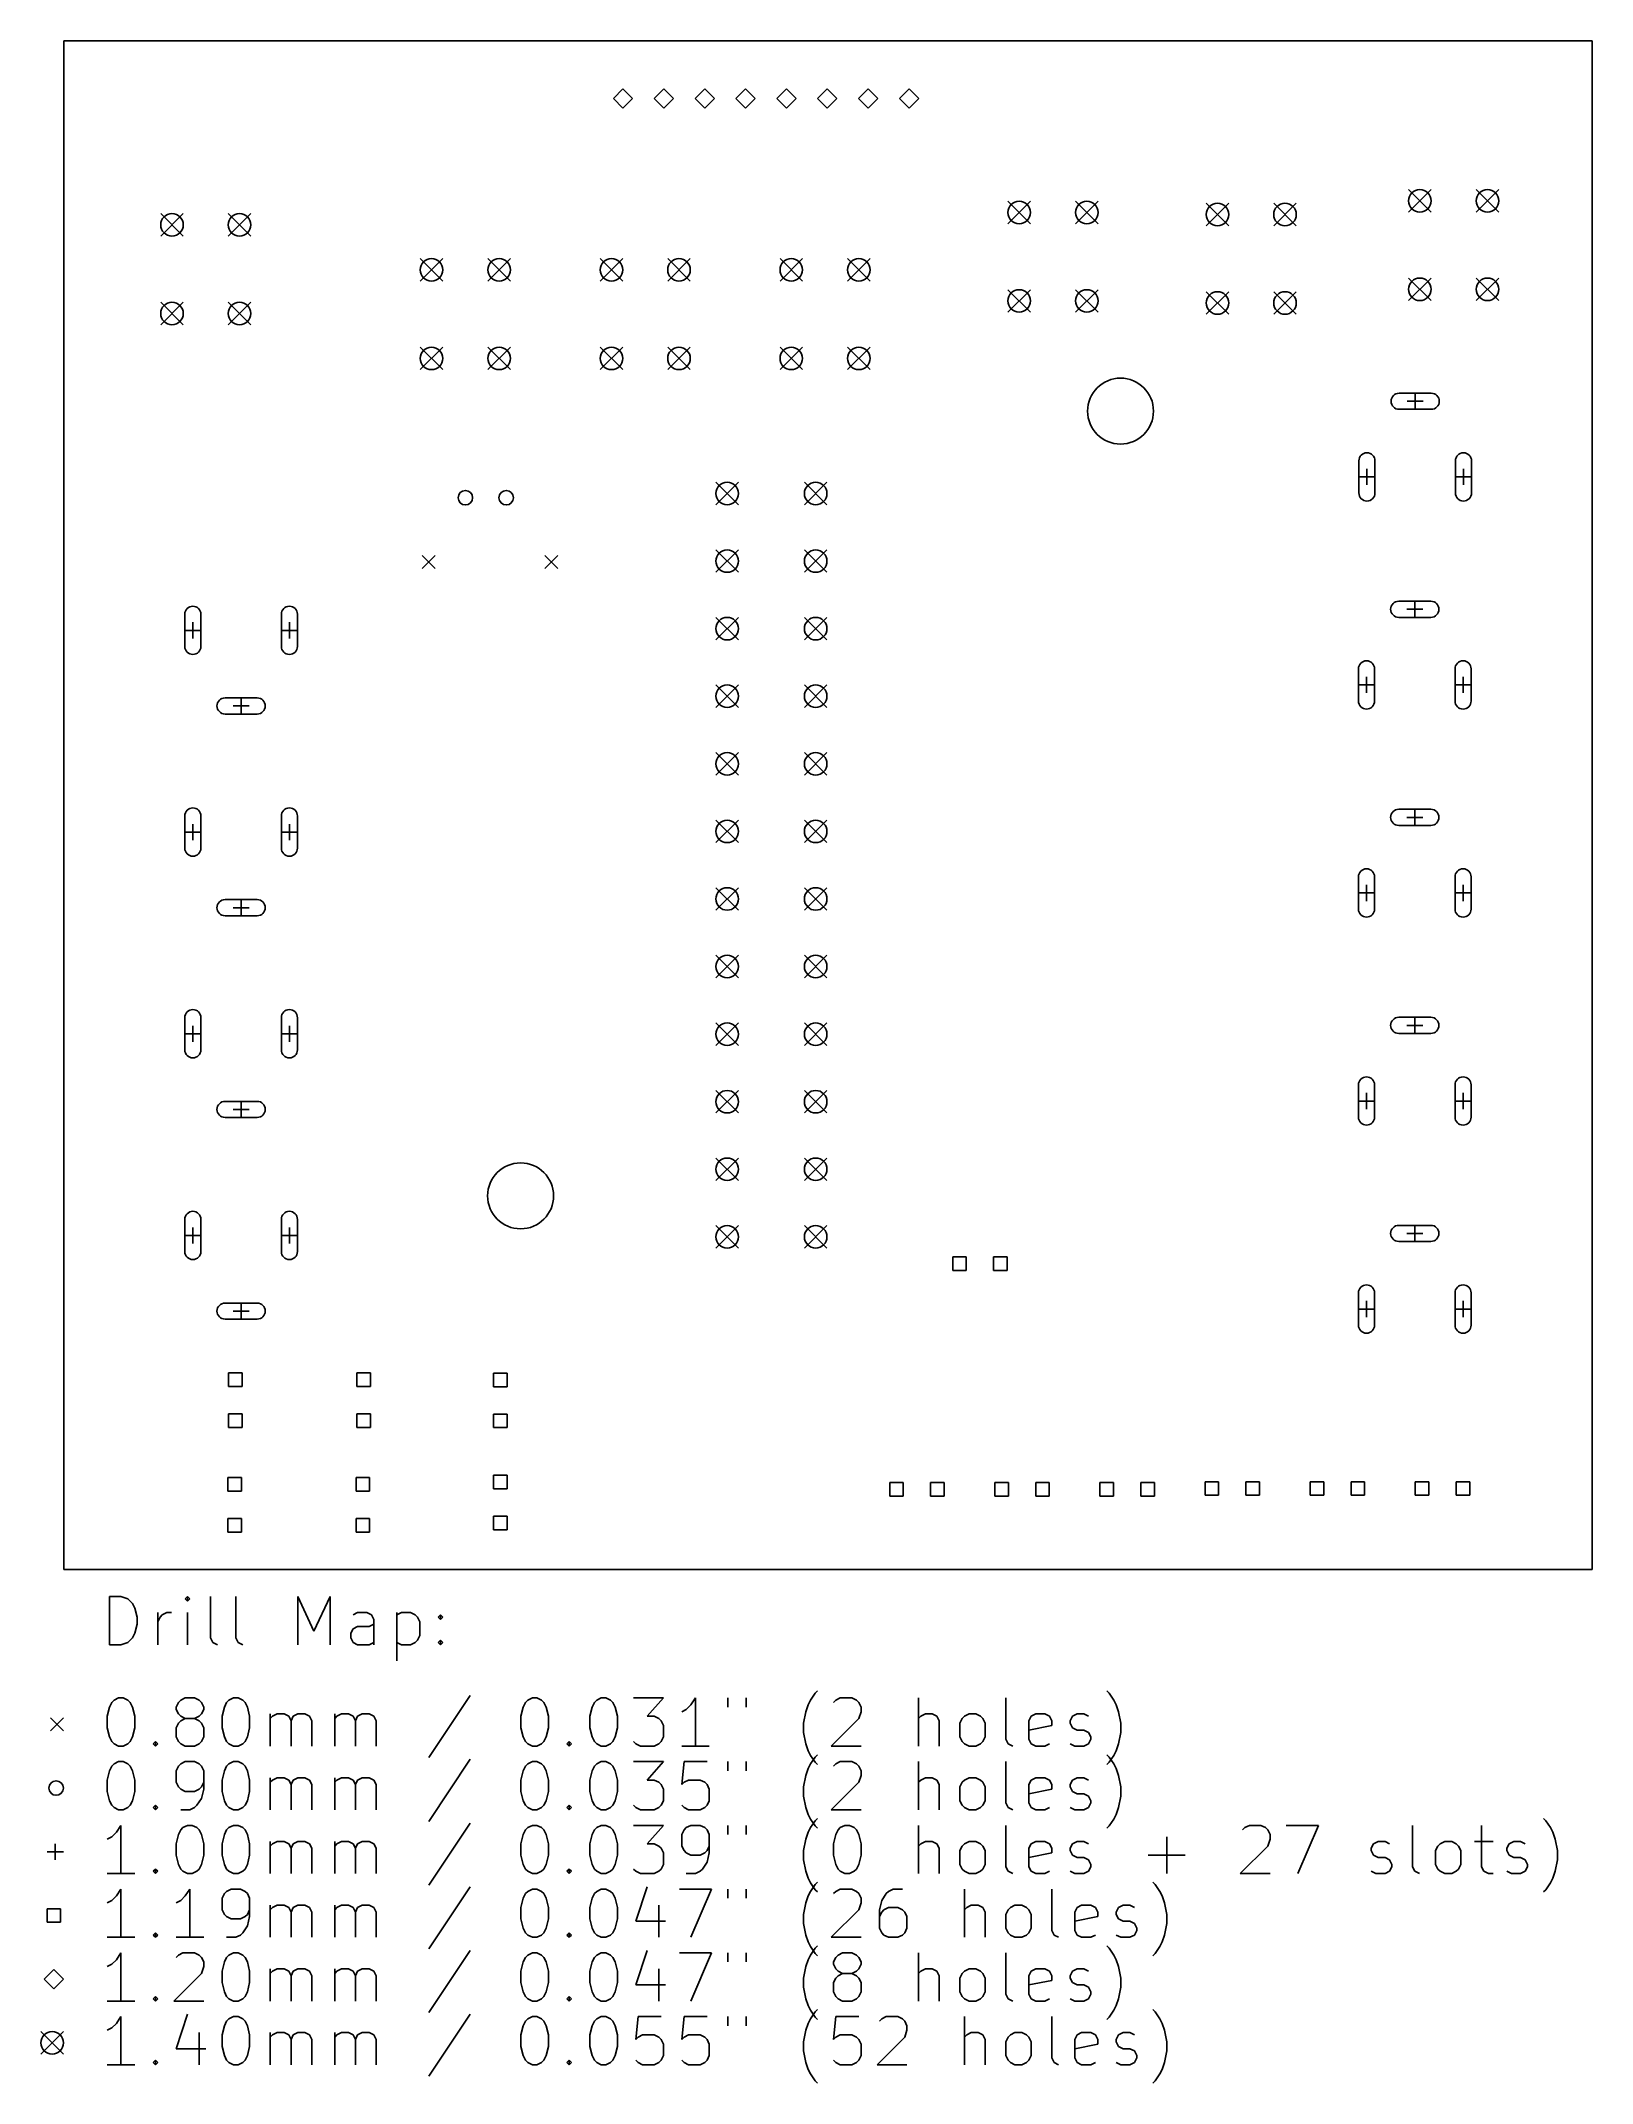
# Model space of a CAD drawing. Extents: x -0.06 to 3.74, y -5 to 0.
import ezdxf

# ---------------------------------------------------------------- set-up
doc = ezdxf.new("R2010")
doc.units = 0
doc.header["$MEASUREMENT"] = 0
doc.layers.add('BLACK', color=7, linetype='CONTINUOUS')

msp = doc.modelspace()

# ---------------------------------------------------------------- linework, layer by layer
at = {"layer": 'BLACK', "linetype": 'CONTINUOUS'}
for p, q in [((0, 0), (3.74016, 0)), ((0, 0), (0, -3.74016)), ((3.74016, 0), (3.74016, -3.74016)), ((1.3685, -0.117756), (1.34488, -0.141378)), ((1.34488, -0.141378), (1.3685, -0.165)), ((1.39213, -0.141378), (1.3685, -0.117756)), ((1.3685, -0.165), (1.39213, -0.141378)), ((1.4685, -0.117756), (1.44488, -0.141378)), ((1.44488, -0.141378), (1.4685, -0.165)), ((1.49213, -0.141378), (1.4685, -0.117756)), ((1.4685, -0.165), (1.49213, -0.141378)), ((1.5685, -0.117756), (1.54488, -0.141378)), ((1.54488, -0.141378), (1.5685, -0.165)), ((1.59213, -0.141378), (1.5685, -0.117756)), ((1.5685, -0.165), (1.59213, -0.141378)), ((1.6685, -0.117756), (1.64488, -0.141378)), ((1.64488, -0.141378), (1.6685, -0.165)), ((1.69213, -0.141378), (1.6685, -0.117756)), ((1.6685, -0.165), (1.69213, -0.141378)), ((1.7685, -0.117756), (1.74488, -0.141378)), ((1.74488, -0.141378), (1.7685, -0.165)), ((1.79213, -0.141378), (1.7685, -0.117756)), ((1.7685, -0.165), (1.79213, -0.141378)), ((1.8685, -0.117756), (1.84488, -0.141378)), ((1.84488, -0.141378), (1.8685, -0.165)), ((1.89213, -0.141378), (1.8685, -0.117756)), ((1.8685, -0.165), (1.89213, -0.141378)), ((1.9685, -0.117756), (1.94488, -0.141378)), ((1.94488, -0.141378), (1.9685, -0.165)), ((1.99213, -0.141378), (1.9685, -0.117756)), ((1.9685, -0.165), (1.99213, -0.141378)), ((2.0685, -0.117756), (2.04488, -0.141378)), ((2.04488, -0.141378), (2.0685, -0.165)), ((2.09213, -0.141378), (2.0685, -0.117756)), ((2.0685, -0.165), (2.09213, -0.141378)), ((2.31059, -0.392283), (2.36571, -0.447402)), ((2.36571, -0.392283), (2.31059, -0.447402)), ((2.47594, -0.392283), (2.53106, -0.447402)), ((2.53106, -0.392283), (2.47594, -0.447402)), ((2.79559, -0.397283), (2.85071, -0.452402)), ((2.85071, -0.397283), (2.79559, -0.452402)), ((2.96094, -0.397283), (3.01606, -0.452402)), ((3.01606, -0.397283), (2.96094, -0.452402)), ((3.29094, -0.363819), (3.34606, -0.418937)), ((3.34606, -0.363819), (3.29094, -0.418937)), ((3.4563, -0.363819), (3.51142, -0.418937)), ((3.51142, -0.363819), (3.4563, -0.418937)), ((0.237283, -0.422835), (0.292402, -0.477953)), ((0.292402, -0.422835), (0.237283, -0.477953)), ((0.402638, -0.422835), (0.457756, -0.477953)), ((0.457756, -0.422835), (0.402638, -0.477953)), ((0.872441, -0.532835), (0.927559, -0.587953)), ((0.927559, -0.532835), (0.872441, -0.587953)), ((1.0378, -0.532835), (1.09291, -0.587953)), ((1.09291, -0.532835), (1.0378, -0.587953)), ((1.3126, -0.532835), (1.36772, -0.587953)), ((1.36772, -0.532835), (1.3126, -0.587953)), ((1.47795, -0.532835), (1.53307, -0.587953)), ((1.53307, -0.532835), (1.47795, -0.587953)), ((1.75276, -0.532835), (1.80787, -0.587953)), ((1.80787, -0.532835), (1.75276, -0.587953)), ((1.91811, -0.532835), (1.97323, -0.587953)), ((1.97323, -0.532835), (1.91811, -0.587953)), ((3.29094, -0.580354), (3.34606, -0.635472)), ((3.34606, -0.580354), (3.29094, -0.635472)), ((3.4563, -0.580354), (3.51142, -0.635472)), ((3.51142, -0.580354), (3.4563, -0.635472)), ((0.237283, -0.63937), (0.292402, -0.694488)), ((0.292402, -0.63937), (0.237283, -0.694488)), ((0.402638, -0.63937), (0.457756, -0.694488)), ((0.457756, -0.63937), (0.402638, -0.694488)), ((2.31059, -0.608819), (2.36571, -0.663937)), ((2.36571, -0.608819), (2.31059, -0.663937)), ((2.47594, -0.608819), (2.53106, -0.663937)), ((2.53106, -0.608819), (2.47594, -0.663937)), ((2.79559, -0.613819), (2.85071, -0.668937)), ((2.85071, -0.613819), (2.79559, -0.668937)), ((2.96094, -0.613819), (3.01606, -0.668937)), ((3.01606, -0.613819), (2.96094, -0.668937)), ((0.872441, -0.74937), (0.927559, -0.804488)), ((0.927559, -0.74937), (0.872441, -0.804488)), ((1.0378, -0.74937), (1.09291, -0.804488)), ((1.09291, -0.74937), (1.0378, -0.804488)), ((1.3126, -0.74937), (1.36772, -0.804488)), ((1.36772, -0.74937), (1.3126, -0.804488)), ((1.47795, -0.74937), (1.53307, -0.804488)), ((1.53307, -0.74937), (1.47795, -0.804488)), ((1.75276, -0.74937), (1.80787, -0.804488)), ((1.80787, -0.74937), (1.75276, -0.804488)), ((1.91811, -0.74937), (1.97323, -0.804488)), ((1.97323, -0.74937), (1.91811, -0.804488)), ((3.34646, -0.862205), (3.26772, -0.862205)), ((3.2874, -0.88189), (3.32677, -0.88189)), ((3.30709, -0.862205), (3.30709, -0.901575)), ((3.34646, -0.901575), (3.26772, -0.901575)), ((3.16929, -1.1063), (3.16929, -1.02756)), ((3.18898, -1.04724), (3.18898, -1.08661)), ((3.20866, -1.1063), (3.20866, -1.02756)), ((3.40551, -1.1063), (3.40551, -1.02756)), ((3.4252, -1.04724), (3.4252, -1.08661)), ((3.44488, -1.1063), (3.44488, -1.02756)), ((1.59594, -1.07992), (1.65106, -1.13504)), ((1.65106, -1.07992), (1.59594, -1.13504)), ((1.81248, -1.07992), (1.8676, -1.13504)), ((1.8676, -1.07992), (1.81248, -1.13504)), ((3.16929, -1.06693), (3.20866, -1.06693)), ((3.40551, -1.06693), (3.44488, -1.06693)), ((1.59594, -1.24528), (1.65106, -1.30039)), ((1.65106, -1.24528), (1.59594, -1.30039)), ((1.81248, -1.24528), (1.8676, -1.30039)), ((1.8676, -1.24528), (1.81248, -1.30039)), ((0.877205, -1.25961), (0.908701, -1.2911)), ((0.908701, -1.25961), (0.877205, -1.2911)), ((1.1772, -1.25961), (1.2087, -1.2911)), ((1.2087, -1.25961), (1.1772, -1.2911)), ((3.34548, -1.37121), (3.26674, -1.37121)), ((3.28643, -1.3909), (3.3258, -1.3909)), ((3.30611, -1.37121), (3.30611, -1.41058)), ((0.296205, -1.40298), (0.296205, -1.48172)), ((0.296205, -1.44235), (0.335575, -1.44235)), ((0.31589, -1.42267), (0.31589, -1.46204)), ((0.335575, -1.40298), (0.335575, -1.48172)), ((0.532425, -1.40298), (0.532425, -1.48172)), ((0.532425, -1.44235), (0.571795, -1.44235)), ((0.55211, -1.42267), (0.55211, -1.46204)), ((0.571795, -1.40298), (0.571795, -1.48172)), ((1.59594, -1.41063), (1.65106, -1.46575)), ((1.65106, -1.41063), (1.59594, -1.46575)), ((1.81248, -1.41063), (1.8676, -1.46575)), ((1.8676, -1.41063), (1.81248, -1.46575)), ((3.34548, -1.41058), (3.26674, -1.41058)), ((3.16831, -1.61531), (3.16831, -1.53657)), ((3.20769, -1.61531), (3.20769, -1.53657)), ((3.40454, -1.61531), (3.40454, -1.53657)), ((3.44391, -1.61531), (3.44391, -1.53657)), ((1.59594, -1.57598), (1.65106, -1.6311)), ((1.65106, -1.57598), (1.59594, -1.6311)), ((1.81248, -1.57598), (1.8676, -1.6311)), ((1.8676, -1.57598), (1.81248, -1.6311)), ((3.16831, -1.57594), (3.20769, -1.57594)), ((3.188, -1.55625), (3.188, -1.59562)), ((3.40454, -1.57594), (3.44391, -1.57594)), ((3.42422, -1.55625), (3.42422, -1.59562)), ((0.39463, -1.60771), (0.47337, -1.60771)), ((0.39463, -1.64708), (0.47337, -1.64708)), ((0.414315, -1.62739), (0.453685, -1.62739)), ((0.434, -1.60771), (0.434, -1.64708)), ((1.59594, -1.74134), (1.65106, -1.79646)), ((1.65106, -1.74134), (1.59594, -1.79646)), ((1.81248, -1.74134), (1.8676, -1.79646)), ((1.8676, -1.74134), (1.81248, -1.79646)), ((0.296205, -1.89652), (0.296205, -1.97526)), ((0.335575, -1.89652), (0.335575, -1.97526)), ((0.532425, -1.89652), (0.532425, -1.97526)), ((0.571795, -1.89652), (0.571795, -1.97526)), ((3.34548, -1.88022), (3.26674, -1.88022)), ((3.30611, -1.88022), (3.30611, -1.91959)), ((0.296205, -1.93589), (0.335575, -1.93589)), ((0.31589, -1.9162), (0.31589, -1.95557)), ((0.532425, -1.93589), (0.571795, -1.93589)), ((0.55211, -1.9162), (0.55211, -1.95557)), ((1.59594, -1.90669), (1.65106, -1.96181)), ((1.65106, -1.90669), (1.59594, -1.96181)), ((1.81248, -1.90669), (1.8676, -1.96181)), ((1.8676, -1.90669), (1.81248, -1.96181)), ((3.34548, -1.91959), (3.26674, -1.91959)), ((3.28643, -1.89991), (3.3258, -1.89991)), ((3.16831, -2.12431), (3.16831, -2.04557)), ((3.20769, -2.12431), (3.20769, -2.04557)), ((3.40454, -2.12431), (3.40454, -2.04557)), ((3.44391, -2.12431), (3.44391, -2.04557)), ((1.59594, -2.07205), (1.65106, -2.12717)), ((1.65106, -2.07205), (1.59594, -2.12717)), ((1.81248, -2.07205), (1.8676, -2.12717)), ((1.8676, -2.07205), (1.81248, -2.12717)), ((3.16831, -2.08494), (3.20769, -2.08494)), ((3.188, -2.06526), (3.188, -2.10463)), ((3.40454, -2.08494), (3.44391, -2.08494)), ((3.42422, -2.06526), (3.42422, -2.10463)), ((0.39463, -2.10124), (0.47337, -2.10124)), ((0.39463, -2.14061), (0.47337, -2.14061)), ((0.414315, -2.12093), (0.453685, -2.12093)), ((0.434, -2.10124), (0.434, -2.14061)), ((1.59594, -2.2374), (1.65106, -2.29252)), ((1.65106, -2.2374), (1.59594, -2.29252)), ((1.81248, -2.2374), (1.8676, -2.29252)), ((1.8676, -2.2374), (1.81248, -2.29252)), ((0.296205, -2.39006), (0.296205, -2.4688)), ((0.335575, -2.39006), (0.335575, -2.4688)), ((0.532425, -2.39006), (0.532425, -2.4688)), ((0.571795, -2.39006), (0.571795, -2.4688)), ((3.34548, -2.38923), (3.26674, -2.38923)), ((3.30611, -2.38923), (3.30611, -2.4286)), ((0.296205, -2.42943), (0.335575, -2.42943)), ((0.31589, -2.40974), (0.31589, -2.44911)), ((0.532425, -2.42943), (0.571795, -2.42943)), ((0.55211, -2.40974), (0.55211, -2.44911)), ((1.59594, -2.40276), (1.65106, -2.45787)), ((1.65106, -2.40276), (1.59594, -2.45787)), ((1.81248, -2.40276), (1.8676, -2.45787)), ((1.8676, -2.40276), (1.81248, -2.45787)), ((3.34548, -2.4286), (3.26674, -2.4286)), ((3.28643, -2.40891), (3.3258, -2.40891)), ((0.39463, -2.59478), (0.47337, -2.59478)), ((0.434, -2.59478), (0.434, -2.63415)), ((1.59594, -2.56811), (1.65106, -2.62323)), ((1.65106, -2.56811), (1.59594, -2.62323)), ((1.81248, -2.56811), (1.8676, -2.62323)), ((1.8676, -2.56811), (1.81248, -2.62323)), ((3.16831, -2.63332), (3.16831, -2.55458)), ((3.16831, -2.59395), (3.20769, -2.59395)), ((3.188, -2.57427), (3.188, -2.61364)), ((3.20769, -2.63332), (3.20769, -2.55458)), ((3.40454, -2.63332), (3.40454, -2.55458)), ((3.40454, -2.59395), (3.44391, -2.59395)), ((3.42422, -2.57427), (3.42422, -2.61364)), ((3.44391, -2.63332), (3.44391, -2.55458)), ((0.39463, -2.63415), (0.47337, -2.63415)), ((0.414315, -2.61446), (0.453685, -2.61446)), ((1.59594, -2.73346), (1.65106, -2.78858)), ((1.65106, -2.73346), (1.59594, -2.78858)), ((1.81248, -2.73346), (1.8676, -2.78858)), ((1.8676, -2.73346), (1.81248, -2.78858)), ((0.296205, -2.88359), (0.296205, -2.96233)), ((0.335575, -2.88359), (0.335575, -2.96233)), ((0.532425, -2.88359), (0.532425, -2.96233)), ((0.571795, -2.88359), (0.571795, -2.96233)), ((3.34548, -2.89824), (3.26674, -2.89824)), ((3.30611, -2.89824), (3.30611, -2.93761)), ((0.296205, -2.92296), (0.335575, -2.92296)), ((0.31589, -2.90328), (0.31589, -2.94265)), ((0.532425, -2.92296), (0.571795, -2.92296)), ((0.55211, -2.90328), (0.55211, -2.94265)), ((1.59594, -2.89882), (1.65106, -2.95394)), ((1.65106, -2.89882), (1.59594, -2.95394)), ((1.81248, -2.89882), (1.8676, -2.95394)), ((1.8676, -2.89882), (1.81248, -2.95394)), ((3.34548, -2.93761), (3.26674, -2.93761)), ((3.28643, -2.91792), (3.3258, -2.91792)), ((2.20856, -2.97544), (2.17544, -2.97544)), ((2.17544, -2.97544), (2.17544, -3.00856)), ((2.20856, -3.00856), (2.20856, -2.97544)), ((2.30856, -2.97544), (2.27544, -2.97544)), ((2.27544, -2.97544), (2.27544, -3.00856)), ((2.30856, -3.00856), (2.30856, -2.97544)), ((2.17544, -3.00856), (2.20856, -3.00856)), ((2.27544, -3.00856), (2.30856, -3.00856)), ((0.39463, -3.08831), (0.47337, -3.08831)), ((0.434, -3.08831), (0.434, -3.12769)), ((3.16831, -3.14233), (3.16831, -3.06359)), ((3.188, -3.08328), (3.188, -3.12265)), ((3.20769, -3.14233), (3.20769, -3.06359)), ((3.40454, -3.14233), (3.40454, -3.06359)), ((3.42422, -3.08328), (3.42422, -3.12265)), ((3.44391, -3.14233), (3.44391, -3.06359)), ((0.39463, -3.12769), (0.47337, -3.12769)), ((0.414315, -3.108), (0.453685, -3.108)), ((3.16831, -3.10296), (3.20769, -3.10296)), ((3.40454, -3.10296), (3.44391, -3.10296)), ((0.436564, -3.25944), (0.403436, -3.25944)), ((0.403436, -3.25944), (0.403436, -3.29256)), ((0.403436, -3.29256), (0.436564, -3.29256)), ((0.436564, -3.29256), (0.436564, -3.25944)), ((0.750564, -3.25944), (0.717436, -3.25944)), ((0.717436, -3.25944), (0.717436, -3.29256)), ((0.717436, -3.29256), (0.750564, -3.29256)), ((0.750564, -3.29256), (0.750564, -3.25944)), ((1.08507, -3.25981), (1.05194, -3.25981)), ((1.05194, -3.25981), (1.05194, -3.29294)), ((1.05194, -3.29294), (1.08507, -3.29294)), ((1.08507, -3.29294), (1.08507, -3.25981)), ((0.436564, -3.35944), (0.403436, -3.35944)), ((0.403436, -3.35944), (0.403436, -3.39256)), ((0.403436, -3.39256), (0.436564, -3.39256)), ((0.436564, -3.39256), (0.436564, -3.35944)), ((0.750564, -3.35944), (0.717436, -3.35944)), ((0.717436, -3.35944), (0.717436, -3.39256)), ((0.717436, -3.39256), (0.750564, -3.39256)), ((0.750564, -3.39256), (0.750564, -3.35944)), ((1.08507, -3.35981), (1.05194, -3.35981)), ((1.05194, -3.35981), (1.05194, -3.39294)), ((1.05194, -3.39294), (1.08507, -3.39294)), ((1.08507, -3.39294), (1.08507, -3.35981)), ((0.434564, -3.51544), (0.401436, -3.51544)), ((0.401436, -3.51544), (0.401436, -3.54856)), ((0.434564, -3.54856), (0.434564, -3.51544)), ((0.748564, -3.51544), (0.715436, -3.51544)), ((0.715436, -3.51544), (0.715436, -3.54856)), ((0.748564, -3.54856), (0.748564, -3.51544)), ((1.08507, -3.50981), (1.05194, -3.50981)), ((1.05194, -3.50981), (1.05194, -3.54294)), ((1.05194, -3.54294), (1.08507, -3.54294)), ((1.08507, -3.54294), (1.08507, -3.50981)), ((2.05436, -3.52744), (2.02123, -3.52744)), ((2.02123, -3.52744), (2.02123, -3.56056)), ((2.05436, -3.56056), (2.05436, -3.52744)), ((2.15436, -3.52744), (2.12123, -3.52744)), ((2.12123, -3.52744), (2.12123, -3.56056)), ((2.15436, -3.56056), (2.15436, -3.52744)), ((2.3116, -3.52744), (2.27847, -3.52744)), ((2.27847, -3.52744), (2.27847, -3.56056)), ((2.3116, -3.56056), (2.3116, -3.52744)), ((2.4116, -3.52744), (2.37847, -3.52744)), ((2.37847, -3.52744), (2.37847, -3.56056)), ((2.4116, -3.56056), (2.4116, -3.52744)), ((2.56884, -3.52744), (2.53571, -3.52744)), ((2.53571, -3.52744), (2.53571, -3.56056)), ((2.56884, -3.56056), (2.56884, -3.52744)), ((2.66884, -3.52744), (2.63571, -3.52744)), ((2.63571, -3.52744), (2.63571, -3.56056)), ((2.66884, -3.56056), (2.66884, -3.52744)), ((2.82608, -3.52544), (2.79296, -3.52544)), ((2.79296, -3.52544), (2.79296, -3.55856)), ((2.82608, -3.55856), (2.82608, -3.52544)), ((2.92608, -3.52544), (2.89296, -3.52544)), ((2.89296, -3.52544), (2.89296, -3.55856)), ((2.92608, -3.55856), (2.92608, -3.52544)), ((3.08332, -3.52544), (3.0502, -3.52544)), ((3.0502, -3.52544), (3.0502, -3.55856)), ((3.08332, -3.55856), (3.08332, -3.52544)), ((3.18332, -3.52544), (3.1502, -3.52544)), ((3.1502, -3.52544), (3.1502, -3.55856)), ((3.18332, -3.55856), (3.18332, -3.52544)), ((3.34056, -3.52544), (3.30744, -3.52544)), ((3.30744, -3.52544), (3.30744, -3.55856)), ((3.34056, -3.55856), (3.34056, -3.52544)), ((3.44056, -3.52544), (3.40744, -3.52544)), ((3.40744, -3.52544), (3.40744, -3.55856)), ((3.44056, -3.55856), (3.44056, -3.52544)), ((0.401436, -3.54856), (0.434564, -3.54856)), ((0.715436, -3.54856), (0.748564, -3.54856)), ((2.02123, -3.56056), (2.05436, -3.56056)), ((2.12123, -3.56056), (2.15436, -3.56056)), ((2.27847, -3.56056), (2.3116, -3.56056)), ((2.37847, -3.56056), (2.4116, -3.56056)), ((2.53571, -3.56056), (2.56884, -3.56056)), ((2.63571, -3.56056), (2.66884, -3.56056)), ((2.79296, -3.55856), (2.82608, -3.55856)), ((2.89296, -3.55856), (2.92608, -3.55856)), ((3.0502, -3.55856), (3.08332, -3.55856)), ((3.1502, -3.55856), (3.18332, -3.55856)), ((3.30744, -3.55856), (3.34056, -3.55856)), ((3.40744, -3.55856), (3.44056, -3.55856)), ((0.434564, -3.61544), (0.401436, -3.61544)), ((0.401436, -3.61544), (0.401436, -3.64856)), ((0.434564, -3.64856), (0.434564, -3.61544)), ((0.748564, -3.61544), (0.715436, -3.61544)), ((0.715436, -3.61544), (0.715436, -3.64856)), ((0.748564, -3.64856), (0.748564, -3.61544)), ((1.08507, -3.60981), (1.05194, -3.60981)), ((1.05194, -3.60981), (1.05194, -3.64294)), ((1.05194, -3.64294), (1.08507, -3.64294)), ((1.08507, -3.64294), (1.08507, -3.60981)), ((0.401436, -3.64856), (0.434564, -3.64856)), ((0.715436, -3.64856), (0.748564, -3.64856)), ((0, -3.74016), (3.74016, -3.74016)), ((0.111783, -3.92449), (0.111783, -3.80638)), ((0.111783, -3.80638), (0.139904, -3.80638)), ((0.139904, -3.80638), (0.156777, -3.81201)), ((0.156777, -3.81201), (0.168026, -3.82326)), ((0.168026, -3.82326), (0.17365, -3.83451)), ((0.17365, -3.83451), (0.179274, -3.857)), ((0.229893, -3.92449), (0.229893, -3.84575)), ((0.241142, -3.85138), (0.25239, -3.84575)), ((0.25239, -3.84575), (0.263639, -3.84575)), ((0.303009, -3.80638), (0.297385, -3.81201)), ((0.297385, -3.81201), (0.303009, -3.81763)), ((0.308633, -3.81201), (0.303009, -3.80638)), ((0.303009, -3.80638), (0.303009, -3.81763)), ((0.303009, -3.81763), (0.308633, -3.81201)), ((0.303009, -3.92449), (0.303009, -3.84575)), ((0.359252, -3.90762), (0.359252, -3.80638)), ((0.421119, -3.90762), (0.421119, -3.80638)), ((0.572975, -3.92449), (0.572975, -3.80638)), ((0.572975, -3.80638), (0.612345, -3.89075)), ((0.612345, -3.89075), (0.651715, -3.80638)), ((0.651715, -3.80638), (0.651715, -3.92449)), ((0.719207, -3.84575), (0.707958, -3.85138)), ((0.741704, -3.84575), (0.719207, -3.84575)), ((0.752953, -3.85138), (0.741704, -3.84575)), ((0.81482, -3.84575), (0.81482, -3.96386)), ((0.81482, -3.85138), (0.826069, -3.84575)), ((0.826069, -3.84575), (0.848566, -3.84575)), ((0.848566, -3.84575), (0.859814, -3.85138)), ((0.17365, -3.89637), (0.168026, -3.90762)), ((0.179274, -3.87388), (0.17365, -3.89637)), ((0.179274, -3.857), (0.179274, -3.87388)), ((0.229893, -3.86825), (0.235517, -3.857)), ((0.235517, -3.857), (0.241142, -3.85138)), ((0.702334, -3.89637), (0.707958, -3.88512)), ((0.702334, -3.90762), (0.702334, -3.89637)), ((0.707958, -3.88512), (0.719207, -3.8795)), ((0.719207, -3.8795), (0.747328, -3.8795)), ((0.747328, -3.8795), (0.758577, -3.87388)), ((0.758577, -3.86263), (0.752953, -3.85138)), ((0.758577, -3.92449), (0.758577, -3.86263)), ((0.859814, -3.85138), (0.865439, -3.857)), ((0.865439, -3.857), (0.871063, -3.86825)), ((0.871063, -3.86825), (0.871063, -3.902)), ((0.916057, -3.857), (0.921682, -3.85138)), ((0.921682, -3.86263), (0.916057, -3.857)), ((0.921682, -3.85138), (0.927306, -3.857)), ((0.921682, -3.85138), (0.921682, -3.86263)), ((0.927306, -3.857), (0.921682, -3.86263)), ((0.139904, -3.92449), (0.111783, -3.92449)), ((0.156777, -3.91887), (0.139904, -3.92449)), ((0.168026, -3.90762), (0.156777, -3.91887)), ((0.364876, -3.91887), (0.359252, -3.90762)), ((0.376125, -3.92449), (0.364876, -3.91887)), ((0.426743, -3.91887), (0.421119, -3.90762)), ((0.437992, -3.92449), (0.426743, -3.91887)), ((0.707958, -3.91887), (0.702334, -3.90762)), ((0.719207, -3.92449), (0.707958, -3.91887)), ((0.747328, -3.92449), (0.719207, -3.92449)), ((0.758577, -3.91887), (0.747328, -3.92449)), ((0.826069, -3.92449), (0.81482, -3.91887)), ((0.848566, -3.92449), (0.826069, -3.92449)), ((0.859814, -3.91887), (0.848566, -3.92449)), ((0.865439, -3.91325), (0.859814, -3.91887)), ((0.871063, -3.902), (0.865439, -3.91325)), ((0.916057, -3.91887), (0.921682, -3.91325)), ((0.921682, -3.92449), (0.916057, -3.91887)), ((0.921682, -3.91325), (0.927306, -3.91887)), ((0.921682, -3.91325), (0.921682, -3.92449)), ((0.927306, -3.91887), (0.921682, -3.92449)), ((1.82719, -4.06004), (1.83844, -4.04317)), ((1.83844, -4.04317), (1.84407, -4.03754)), ((2.55835, -4.04317), (2.55273, -4.03754)), ((2.5696, -4.06004), (2.55835, -4.04317)), ((0.106159, -4.09941), (0.111783, -4.07691)), ((0.111783, -4.07691), (0.117407, -4.06566)), ((0.117407, -4.06566), (0.123031, -4.06004)), ((0.123031, -4.06004), (0.13428, -4.05442)), ((0.13428, -4.05442), (0.145529, -4.05442)), ((0.145529, -4.05442), (0.156777, -4.06004)), ((0.156777, -4.06004), (0.162402, -4.06566)), ((0.162402, -4.06566), (0.168026, -4.07691)), ((0.168026, -4.07691), (0.17365, -4.09941)), ((0.274887, -4.07691), (0.280512, -4.06566)), ((0.274887, -4.08254), (0.274887, -4.07691)), ((0.280512, -4.09379), (0.274887, -4.08254)), ((0.280512, -4.06566), (0.286136, -4.06004)), ((0.286136, -4.09941), (0.280512, -4.09379)), ((0.286136, -4.06004), (0.297385, -4.05442)), ((0.297385, -4.05442), (0.319882, -4.05442)), ((0.319882, -4.05442), (0.33113, -4.06004)), ((0.33113, -4.06004), (0.336755, -4.06566)), ((0.336755, -4.09379), (0.33113, -4.09941)), ((0.336755, -4.06566), (0.342379, -4.07691)), ((0.342379, -4.08254), (0.336755, -4.09379)), ((0.342379, -4.07691), (0.342379, -4.08254)), ((0.387373, -4.09941), (0.392998, -4.07691)), ((0.392998, -4.07691), (0.398622, -4.06566)), ((0.398622, -4.06566), (0.404246, -4.06004)), ((0.404246, -4.06004), (0.415495, -4.05442)), ((0.415495, -4.05442), (0.426743, -4.05442)), ((0.426743, -4.05442), (0.437992, -4.06004)), ((0.437992, -4.06004), (0.443616, -4.06566)), ((0.443616, -4.06566), (0.449241, -4.07691)), ((0.449241, -4.07691), (0.454865, -4.09941)), ((0.505484, -4.17253), (0.505484, -4.09379)), ((0.511108, -4.09941), (0.522357, -4.09379)), ((0.522357, -4.09379), (0.539229, -4.09379)), ((0.539229, -4.09379), (0.550478, -4.09941)), ((0.561727, -4.09941), (0.572975, -4.09379)), ((0.572975, -4.09379), (0.589848, -4.09379)), ((0.589848, -4.09379), (0.601097, -4.09941)), ((0.662964, -4.17253), (0.662964, -4.09379)), ((0.668588, -4.09941), (0.679837, -4.09379)), ((0.679837, -4.09379), (0.69671, -4.09379)), ((0.69671, -4.09379), (0.707958, -4.09941)), ((0.719207, -4.09941), (0.730456, -4.09379)), ((0.730456, -4.09379), (0.747328, -4.09379)), ((0.747328, -4.09379), (0.758577, -4.09941)), ((0.994797, -4.04879), (0.89356, -4.20065)), ((1.11853, -4.09941), (1.12416, -4.07691)), ((1.12416, -4.07691), (1.12978, -4.06566)), ((1.12978, -4.06566), (1.1354, -4.06004)), ((1.1354, -4.06004), (1.14665, -4.05442)), ((1.14665, -4.05442), (1.1579, -4.05442)), ((1.1579, -4.05442), (1.16915, -4.06004)), ((1.16915, -4.06004), (1.17477, -4.06566)), ((1.17477, -4.06566), (1.1804, -4.07691)), ((1.1804, -4.07691), (1.18602, -4.09941)), ((1.28726, -4.09941), (1.29289, -4.07691)), ((1.29289, -4.07691), (1.29851, -4.06566)), ((1.29851, -4.06566), (1.30413, -4.06004)), ((1.30413, -4.06004), (1.31538, -4.05442)), ((1.31538, -4.05442), (1.32663, -4.05442)), ((1.32663, -4.05442), (1.33788, -4.06004)), ((1.33788, -4.06004), (1.3435, -4.06566)), ((1.3435, -4.06566), (1.34913, -4.07691)), ((1.34913, -4.07691), (1.35475, -4.09941)), ((1.39412, -4.05442), (1.46724, -4.05442)), ((1.46724, -4.05442), (1.42787, -4.09941)), ((1.52348, -4.08254), (1.51223, -4.08816)), ((1.53473, -4.07129), (1.52348, -4.08254)), ((1.54598, -4.05442), (1.53473, -4.07129)), ((1.54598, -4.17253), (1.54598, -4.05442)), ((1.62472, -4.05442), (1.62472, -4.07691)), ((1.66971, -4.05442), (1.66971, -4.07691)), ((1.81032, -4.11628), (1.81594, -4.08816)), ((1.81594, -4.08816), (1.82157, -4.07129)), ((1.82157, -4.07129), (1.82719, -4.06004)), ((1.88344, -4.06566), (1.88906, -4.06004)), ((1.88906, -4.06004), (1.90031, -4.05442)), ((1.90031, -4.05442), (1.92843, -4.05442)), ((1.92843, -4.05442), (1.93968, -4.06004)), ((1.93968, -4.06004), (1.9453, -4.06566)), ((1.9453, -4.06566), (1.95093, -4.07691)), ((1.95093, -4.08816), (1.9453, -4.10503)), ((1.95093, -4.07691), (1.95093, -4.08816)), ((2.09154, -4.17253), (2.09154, -4.05442)), ((2.10841, -4.09379), (2.09716, -4.09941)), ((2.12528, -4.09379), (2.10841, -4.09379)), ((2.13653, -4.09941), (2.12528, -4.09379)), ((2.20402, -4.09941), (2.21527, -4.09379)), ((2.21527, -4.09379), (2.23214, -4.09379)), ((2.23214, -4.09379), (2.24339, -4.09941)), ((2.30526, -4.15565), (2.30526, -4.05442)), ((2.36713, -4.09941), (2.37837, -4.09379)), ((2.37837, -4.09379), (2.40087, -4.09379)), ((2.40087, -4.09379), (2.41212, -4.09941)), ((2.46836, -4.09941), (2.47961, -4.09379)), ((2.47961, -4.09379), (2.49648, -4.09379)), ((2.49648, -4.09379), (2.50773, -4.09941)), ((2.57522, -4.07129), (2.5696, -4.06004)), ((2.58085, -4.08816), (2.57522, -4.07129)), ((2.58647, -4.11628), (2.58085, -4.08816)), ((-0.03248, -4.10335), (-0.000984, -4.13484)), ((-0.000984, -4.10335), (-0.03248, -4.13484)), ((0.106159, -4.12753), (0.106159, -4.09941)), ((0.111783, -4.15003), (0.106159, -4.12753)), ((0.17365, -4.12753), (0.168026, -4.15003)), ((0.17365, -4.09941), (0.17365, -4.12753)), ((0.280512, -4.11628), (0.274887, -4.12753)), ((0.274887, -4.12753), (0.274887, -4.15003)), ((0.286136, -4.11066), (0.280512, -4.11628)), ((0.297385, -4.10503), (0.286136, -4.09941)), ((0.297385, -4.10503), (0.286136, -4.11066)), ((0.319882, -4.10503), (0.297385, -4.10503)), ((0.33113, -4.09941), (0.319882, -4.10503)), ((0.33113, -4.11066), (0.319882, -4.10503)), ((0.336755, -4.11628), (0.33113, -4.11066)), ((0.342379, -4.12753), (0.336755, -4.11628)), ((0.342379, -4.15003), (0.342379, -4.12753)), ((0.387373, -4.12753), (0.387373, -4.09941)), ((0.392998, -4.15003), (0.387373, -4.12753)), ((0.454865, -4.12753), (0.449241, -4.15003)), ((0.454865, -4.09941), (0.454865, -4.12753)), ((0.505484, -4.10503), (0.511108, -4.09941)), ((0.550478, -4.09941), (0.556102, -4.11066)), ((0.556102, -4.11066), (0.561727, -4.09941)), ((0.556102, -4.11066), (0.556102, -4.17253)), ((0.601097, -4.09941), (0.606721, -4.11066)), ((0.606721, -4.11066), (0.606721, -4.17253)), ((0.662964, -4.10503), (0.668588, -4.09941)), ((0.707958, -4.09941), (0.713583, -4.11066)), ((0.713583, -4.11066), (0.719207, -4.09941)), ((0.713583, -4.11066), (0.713583, -4.17253)), ((0.758577, -4.09941), (0.764201, -4.11066)), ((0.764201, -4.11066), (0.764201, -4.17253)), ((1.11853, -4.12753), (1.11853, -4.09941)), ((1.12416, -4.15003), (1.11853, -4.12753)), ((1.18602, -4.12753), (1.1804, -4.15003)), ((1.18602, -4.09941), (1.18602, -4.12753)), ((1.28726, -4.12753), (1.28726, -4.09941)), ((1.29289, -4.15003), (1.28726, -4.12753)), ((1.35475, -4.12753), (1.34913, -4.15003)), ((1.35475, -4.09941), (1.35475, -4.12753)), ((1.42787, -4.09941), (1.44474, -4.09941)), ((1.44474, -4.09941), (1.45599, -4.10503)), ((1.45599, -4.10503), (1.46161, -4.11066)), ((1.46161, -4.11066), (1.46724, -4.12191)), ((1.46724, -4.12191), (1.46724, -4.15003)), ((1.81032, -4.13878), (1.81032, -4.11628)), ((1.81594, -4.1669), (1.81032, -4.13878)), ((1.9453, -4.10503), (1.87781, -4.17253)), ((2.09716, -4.09941), (2.09154, -4.10503)), ((2.14215, -4.11066), (2.13653, -4.09941)), ((2.14215, -4.17253), (2.14215, -4.11066)), ((2.19277, -4.11628), (2.1984, -4.10503)), ((2.19277, -4.15003), (2.19277, -4.11628)), ((2.1984, -4.10503), (2.20402, -4.09941)), ((2.24339, -4.09941), (2.24902, -4.10503)), ((2.24902, -4.10503), (2.25464, -4.11628)), ((2.25464, -4.11628), (2.25464, -4.15003)), ((2.3615, -4.11066), (2.36713, -4.09941)), ((2.3615, -4.15565), (2.3615, -4.11066)), ((2.41774, -4.12191), (2.3615, -4.13316)), ((2.41212, -4.09941), (2.41774, -4.11066)), ((2.41774, -4.11066), (2.41774, -4.12191)), ((2.46274, -4.11066), (2.46836, -4.09941)), ((2.46274, -4.11628), (2.46274, -4.11066)), ((2.46836, -4.12753), (2.46274, -4.11628)), ((2.47961, -4.13316), (2.46836, -4.12753)), ((2.49648, -4.13316), (2.47961, -4.13316)), ((2.50773, -4.13878), (2.49648, -4.13316)), ((2.51336, -4.15003), (2.50773, -4.13878)), ((2.58085, -4.1669), (2.58647, -4.13878)), ((2.58647, -4.13878), (2.58647, -4.11628)), ((0.117407, -4.16128), (0.111783, -4.15003)), ((0.123031, -4.1669), (0.117407, -4.16128)), ((0.13428, -4.17253), (0.123031, -4.1669)), ((0.145529, -4.17253), (0.13428, -4.17253)), ((0.156777, -4.1669), (0.145529, -4.17253)), ((0.162402, -4.16128), (0.156777, -4.1669)), ((0.168026, -4.15003), (0.162402, -4.16128)), ((0.218644, -4.1669), (0.224269, -4.16128)), ((0.224269, -4.17253), (0.218644, -4.1669)), ((0.224269, -4.16128), (0.229893, -4.1669)), ((0.224269, -4.16128), (0.224269, -4.17253)), ((0.229893, -4.1669), (0.224269, -4.17253)), ((0.274887, -4.15003), (0.280512, -4.16128)), ((0.280512, -4.16128), (0.286136, -4.1669)), ((0.286136, -4.1669), (0.297385, -4.17253)), ((0.297385, -4.17253), (0.319882, -4.17253)), ((0.319882, -4.17253), (0.33113, -4.1669)), ((0.33113, -4.1669), (0.336755, -4.16128)), ((0.336755, -4.16128), (0.342379, -4.15003)), ((0.398622, -4.16128), (0.392998, -4.15003)), ((0.404246, -4.1669), (0.398622, -4.16128)), ((0.415495, -4.17253), (0.404246, -4.1669)), ((0.426743, -4.17253), (0.415495, -4.17253)), ((0.437992, -4.1669), (0.426743, -4.17253)), ((0.443616, -4.16128), (0.437992, -4.1669)), ((0.449241, -4.15003), (0.443616, -4.16128)), ((1.12978, -4.16128), (1.12416, -4.15003)), ((1.1354, -4.1669), (1.12978, -4.16128)), ((1.14665, -4.17253), (1.1354, -4.1669)), ((1.1579, -4.17253), (1.14665, -4.17253)), ((1.16915, -4.1669), (1.1579, -4.17253)), ((1.17477, -4.16128), (1.16915, -4.1669)), ((1.1804, -4.15003), (1.17477, -4.16128)), ((1.23102, -4.1669), (1.23664, -4.16128)), ((1.23664, -4.17253), (1.23102, -4.1669)), ((1.23664, -4.16128), (1.24227, -4.1669)), ((1.23664, -4.16128), (1.23664, -4.17253)), ((1.24227, -4.1669), (1.23664, -4.17253)), ((1.29851, -4.16128), (1.29289, -4.15003)), ((1.30413, -4.1669), (1.29851, -4.16128)), ((1.31538, -4.17253), (1.30413, -4.1669)), ((1.32663, -4.17253), (1.31538, -4.17253)), ((1.33788, -4.1669), (1.32663, -4.17253)), ((1.3435, -4.16128), (1.33788, -4.1669)), ((1.34913, -4.15003), (1.3435, -4.16128)), ((1.39975, -4.1669), (1.39412, -4.16128)), ((1.411, -4.17253), (1.39975, -4.1669)), ((1.44474, -4.17253), (1.411, -4.17253)), ((1.45599, -4.1669), (1.44474, -4.17253)), ((1.46161, -4.16128), (1.45599, -4.1669)), ((1.46724, -4.15003), (1.46161, -4.16128)), ((1.57972, -4.17253), (1.51223, -4.17253)), ((1.82157, -4.18377), (1.81594, -4.1669)), ((1.82719, -4.19502), (1.82157, -4.18377)), ((1.83844, -4.2119), (1.82719, -4.19502)), ((1.83844, -4.19907), (1.84407, -4.19345)), ((1.87781, -4.17253), (1.95093, -4.17253)), ((2.1984, -4.16128), (2.19277, -4.15003)), ((2.20402, -4.1669), (2.1984, -4.16128)), ((2.21527, -4.17253), (2.20402, -4.1669)), ((2.23214, -4.17253), (2.21527, -4.17253)), ((2.24339, -4.1669), (2.23214, -4.17253)), ((2.24902, -4.16128), (2.24339, -4.1669)), ((2.25464, -4.15003), (2.24902, -4.16128)), ((2.31088, -4.1669), (2.30526, -4.15565)), ((2.32213, -4.17253), (2.31088, -4.1669)), ((2.36713, -4.1669), (2.3615, -4.15565)), ((2.37837, -4.17253), (2.36713, -4.1669)), ((2.40087, -4.17253), (2.37837, -4.17253)), ((2.41212, -4.1669), (2.40087, -4.17253)), ((2.46274, -4.1669), (2.47399, -4.17253)), ((2.47399, -4.17253), (2.49648, -4.17253)), ((2.49648, -4.17253), (2.50773, -4.1669)), ((2.50773, -4.1669), (2.51336, -4.15565)), ((2.51336, -4.15565), (2.51336, -4.15003)), ((2.55835, -4.19907), (2.55273, -4.19345)), ((2.55835, -4.2119), (2.5696, -4.19502)), ((2.5696, -4.19502), (2.57522, -4.18377)), ((2.57522, -4.18377), (2.58085, -4.1669)), ((0.106159, -4.25531), (0.111783, -4.23282)), ((0.111783, -4.23282), (0.117407, -4.22157)), ((0.117407, -4.22157), (0.123031, -4.21594)), ((0.123031, -4.21594), (0.13428, -4.21032)), ((0.13428, -4.21032), (0.145529, -4.21032)), ((0.145529, -4.21032), (0.156777, -4.21594)), ((0.156777, -4.21594), (0.162402, -4.22157)), ((0.162402, -4.22157), (0.168026, -4.23282)), ((0.168026, -4.23282), (0.17365, -4.25531)), ((0.280512, -4.22157), (0.274887, -4.23282)), ((0.274887, -4.23282), (0.274887, -4.26094)), ((0.286136, -4.21594), (0.280512, -4.22157)), ((0.297385, -4.21032), (0.286136, -4.21594)), ((0.319882, -4.21032), (0.297385, -4.21032)), ((0.33113, -4.21594), (0.319882, -4.21032)), ((0.336755, -4.22157), (0.33113, -4.21594)), ((0.342379, -4.23282), (0.336755, -4.22157)), ((0.342379, -4.27781), (0.342379, -4.23282)), ((0.387373, -4.25531), (0.392998, -4.23282)), ((0.392998, -4.23282), (0.398622, -4.22157)), ((0.398622, -4.22157), (0.404246, -4.21594)), ((0.404246, -4.21594), (0.415495, -4.21032)), ((0.415495, -4.21032), (0.426743, -4.21032)), ((0.426743, -4.21032), (0.437992, -4.21594)), ((0.437992, -4.21594), (0.443616, -4.22157)), ((0.443616, -4.22157), (0.449241, -4.23282)), ((0.449241, -4.23282), (0.454865, -4.25531)), ((0.994797, -4.2047), (0.89356, -4.35655)), ((1.11853, -4.25531), (1.12416, -4.23282)), ((1.12416, -4.23282), (1.12978, -4.22157)), ((1.12978, -4.22157), (1.1354, -4.21594)), ((1.1354, -4.21594), (1.14665, -4.21032)), ((1.14665, -4.21032), (1.1579, -4.21032)), ((1.1579, -4.21032), (1.16915, -4.21594)), ((1.16915, -4.21594), (1.17477, -4.22157)), ((1.17477, -4.22157), (1.1804, -4.23282)), ((1.1804, -4.23282), (1.18602, -4.25531)), ((1.28726, -4.25531), (1.29289, -4.23282)), ((1.29289, -4.23282), (1.29851, -4.22157)), ((1.29851, -4.22157), (1.30413, -4.21594)), ((1.30413, -4.21594), (1.31538, -4.21032)), ((1.31538, -4.21032), (1.32663, -4.21032)), ((1.32663, -4.21032), (1.33788, -4.21594)), ((1.33788, -4.21594), (1.3435, -4.22157)), ((1.3435, -4.22157), (1.34913, -4.23282)), ((1.34913, -4.23282), (1.35475, -4.25531)), ((1.39412, -4.21032), (1.46724, -4.21032)), ((1.46724, -4.21032), (1.42787, -4.25531)), ((1.51786, -4.21032), (1.51223, -4.26656)), ((1.5741, -4.21032), (1.51786, -4.21032)), ((1.62472, -4.21032), (1.62472, -4.23282)), ((1.66971, -4.21032), (1.66971, -4.23282)), ((1.81032, -4.27219), (1.81594, -4.24407)), ((1.81594, -4.24407), (1.82157, -4.22719)), ((1.82157, -4.22719), (1.82719, -4.21594)), ((1.82719, -4.21594), (1.83844, -4.19907)), ((1.84407, -4.21752), (1.83844, -4.2119)), ((1.88344, -4.22157), (1.88906, -4.21594)), ((1.88906, -4.21594), (1.90031, -4.21032)), ((1.90031, -4.21032), (1.92843, -4.21032)), ((1.92843, -4.21032), (1.93968, -4.21594)), ((1.93968, -4.21594), (1.9453, -4.22157)), ((1.9453, -4.22157), (1.95093, -4.23282)), ((1.95093, -4.24407), (1.9453, -4.26094)), ((1.95093, -4.23282), (1.95093, -4.24407)), ((2.09154, -4.32843), (2.09154, -4.21032)), ((2.30526, -4.31156), (2.30526, -4.21032)), ((2.55273, -4.21752), (2.55835, -4.2119)), ((2.5696, -4.21594), (2.55835, -4.19907)), ((2.57522, -4.22719), (2.5696, -4.21594)), ((2.58085, -4.24407), (2.57522, -4.22719)), ((2.58647, -4.27219), (2.58085, -4.24407)), ((0.106159, -4.28344), (0.106159, -4.25531)), ((0.111783, -4.30593), (0.106159, -4.28344)), ((0.17365, -4.28344), (0.168026, -4.30593)), ((0.17365, -4.25531), (0.17365, -4.28344)), ((0.274887, -4.26094), (0.280512, -4.27219)), ((0.280512, -4.27219), (0.286136, -4.27781)), ((0.286136, -4.27781), (0.297385, -4.28344)), ((0.297385, -4.28344), (0.319882, -4.28344)), ((0.319882, -4.28344), (0.33113, -4.27781)), ((0.33113, -4.27781), (0.336755, -4.27219)), ((0.336755, -4.27219), (0.342379, -4.26094)), ((0.336755, -4.30031), (0.342379, -4.27781)), ((0.387373, -4.28344), (0.387373, -4.25531)), ((0.392998, -4.30593), (0.387373, -4.28344)), ((0.454865, -4.28344), (0.449241, -4.30593)), ((0.454865, -4.25531), (0.454865, -4.28344)), ((0.505484, -4.32843), (0.505484, -4.24969)), ((0.505484, -4.26094), (0.511108, -4.25531)), ((0.511108, -4.25531), (0.522357, -4.24969)), ((0.522357, -4.24969), (0.539229, -4.24969)), ((0.539229, -4.24969), (0.550478, -4.25531)), ((0.550478, -4.25531), (0.556102, -4.26656)), ((0.556102, -4.26656), (0.561727, -4.25531)), ((0.556102, -4.26656), (0.556102, -4.32843)), ((0.561727, -4.25531), (0.572975, -4.24969)), ((0.572975, -4.24969), (0.589848, -4.24969)), ((0.589848, -4.24969), (0.601097, -4.25531)), ((0.601097, -4.25531), (0.606721, -4.26656)), ((0.606721, -4.26656), (0.606721, -4.32843)), ((0.662964, -4.32843), (0.662964, -4.24969)), ((0.662964, -4.26094), (0.668588, -4.25531)), ((0.668588, -4.25531), (0.679837, -4.24969)), ((0.679837, -4.24969), (0.69671, -4.24969)), ((0.69671, -4.24969), (0.707958, -4.25531)), ((0.707958, -4.25531), (0.713583, -4.26656)), ((0.713583, -4.26656), (0.719207, -4.25531)), ((0.713583, -4.26656), (0.713583, -4.32843)), ((0.719207, -4.25531), (0.730456, -4.24969)), ((0.730456, -4.24969), (0.747328, -4.24969)), ((0.747328, -4.24969), (0.758577, -4.25531)), ((0.758577, -4.25531), (0.764201, -4.26656)), ((0.764201, -4.26656), (0.764201, -4.32843)), ((1.11853, -4.28344), (1.11853, -4.25531)), ((1.12416, -4.30593), (1.11853, -4.28344)), ((1.18602, -4.28344), (1.1804, -4.30593)), ((1.18602, -4.25531), (1.18602, -4.28344)), ((1.28726, -4.28344), (1.28726, -4.25531)), ((1.29289, -4.30593), (1.28726, -4.28344)), ((1.35475, -4.28344), (1.34913, -4.30593)), ((1.35475, -4.25531), (1.35475, -4.28344)), ((1.42787, -4.25531), (1.44474, -4.25531)), ((1.44474, -4.25531), (1.45599, -4.26094)), ((1.45599, -4.26094), (1.46161, -4.26656)), ((1.46161, -4.26656), (1.46724, -4.27781)), ((1.46724, -4.27781), (1.46724, -4.30593)), ((1.51223, -4.26656), (1.51786, -4.26094)), ((1.51786, -4.26094), (1.52911, -4.25531)), ((1.52911, -4.25531), (1.55723, -4.25531)), ((1.55723, -4.25531), (1.56848, -4.26094)), ((1.56848, -4.26094), (1.5741, -4.26656)), ((1.5741, -4.26656), (1.57972, -4.27781)), ((1.57972, -4.27781), (1.57972, -4.30593)), ((1.81032, -4.29469), (1.81032, -4.27219)), ((1.81594, -4.32281), (1.81032, -4.29469)), ((1.9453, -4.26094), (1.87781, -4.32843)), ((2.09716, -4.25531), (2.09154, -4.26094)), ((2.10841, -4.24969), (2.09716, -4.25531)), ((2.12528, -4.24969), (2.10841, -4.24969)), ((2.13653, -4.25531), (2.12528, -4.24969)), ((2.14215, -4.26656), (2.13653, -4.25531)), ((2.14215, -4.32843), (2.14215, -4.26656)), ((2.19277, -4.27219), (2.1984, -4.26094)), ((2.19277, -4.30593), (2.19277, -4.27219)), ((2.1984, -4.26094), (2.20402, -4.25531)), ((2.20402, -4.25531), (2.21527, -4.24969)), ((2.21527, -4.24969), (2.23214, -4.24969)), ((2.23214, -4.24969), (2.24339, -4.25531)), ((2.24339, -4.25531), (2.24902, -4.26094)), ((2.24902, -4.26094), (2.25464, -4.27219)), ((2.25464, -4.27219), (2.25464, -4.30593)), ((2.3615, -4.26656), (2.36713, -4.25531)), ((2.3615, -4.31156), (2.3615, -4.26656)), ((2.41774, -4.27781), (2.3615, -4.28906)), ((2.36713, -4.25531), (2.37837, -4.24969)), ((2.37837, -4.24969), (2.40087, -4.24969)), ((2.40087, -4.24969), (2.41212, -4.25531)), ((2.41212, -4.25531), (2.41774, -4.26656)), ((2.41774, -4.26656), (2.41774, -4.27781)), ((2.46274, -4.26656), (2.46836, -4.25531)), ((2.46274, -4.27219), (2.46274, -4.26656)), ((2.46836, -4.28344), (2.46274, -4.27219)), ((2.46836, -4.25531), (2.47961, -4.24969)), ((2.47961, -4.28906), (2.46836, -4.28344)), ((2.47961, -4.24969), (2.49648, -4.24969)), ((2.49648, -4.28906), (2.47961, -4.28906)), ((2.49648, -4.24969), (2.50773, -4.25531)), ((2.50773, -4.29469), (2.49648, -4.28906)), ((2.51336, -4.30593), (2.50773, -4.29469)), ((2.58085, -4.32281), (2.58647, -4.29469)), ((2.58647, -4.29469), (2.58647, -4.27219)), ((0.117407, -4.31718), (0.111783, -4.30593)), ((0.123031, -4.32281), (0.117407, -4.31718)), ((0.13428, -4.32843), (0.123031, -4.32281)), ((0.145529, -4.32843), (0.13428, -4.32843)), ((0.156777, -4.32281), (0.145529, -4.32843)), ((0.162402, -4.31718), (0.156777, -4.32281)), ((0.168026, -4.30593), (0.162402, -4.31718)), ((0.218644, -4.32281), (0.224269, -4.31718)), ((0.224269, -4.32843), (0.218644, -4.32281)), ((0.224269, -4.31718), (0.229893, -4.32281)), ((0.224269, -4.31718), (0.224269, -4.32843)), ((0.229893, -4.32281), (0.224269, -4.32843)), ((0.286136, -4.32843), (0.308633, -4.32843)), ((0.308633, -4.32843), (0.319882, -4.32281)), ((0.319882, -4.32281), (0.325506, -4.31718)), ((0.325506, -4.31718), (0.336755, -4.30031)), ((0.398622, -4.31718), (0.392998, -4.30593)), ((0.404246, -4.32281), (0.398622, -4.31718)), ((0.415495, -4.32843), (0.404246, -4.32281)), ((0.426743, -4.32843), (0.415495, -4.32843)), ((0.437992, -4.32281), (0.426743, -4.32843)), ((0.443616, -4.31718), (0.437992, -4.32281)), ((0.449241, -4.30593), (0.443616, -4.31718)), ((1.12978, -4.31718), (1.12416, -4.30593)), ((1.1354, -4.32281), (1.12978, -4.31718)), ((1.14665, -4.32843), (1.1354, -4.32281)), ((1.1579, -4.32843), (1.14665, -4.32843)), ((1.16915, -4.32281), (1.1579, -4.32843)), ((1.17477, -4.31718), (1.16915, -4.32281)), ((1.1804, -4.30593), (1.17477, -4.31718)), ((1.23102, -4.32281), (1.23664, -4.31718)), ((1.23664, -4.32843), (1.23102, -4.32281)), ((1.23664, -4.31718), (1.24227, -4.32281)), ((1.23664, -4.31718), (1.23664, -4.32843)), ((1.24227, -4.32281), (1.23664, -4.32843)), ((1.29851, -4.31718), (1.29289, -4.30593)), ((1.30413, -4.32281), (1.29851, -4.31718)), ((1.31538, -4.32843), (1.30413, -4.32281)), ((1.32663, -4.32843), (1.31538, -4.32843)), ((1.33788, -4.32281), (1.32663, -4.32843)), ((1.3435, -4.31718), (1.33788, -4.32281)), ((1.34913, -4.30593), (1.3435, -4.31718)), ((1.39975, -4.32281), (1.39412, -4.31718)), ((1.411, -4.32843), (1.39975, -4.32281)), ((1.44474, -4.32843), (1.411, -4.32843)), ((1.45599, -4.32281), (1.44474, -4.32843)), ((1.46161, -4.31718), (1.45599, -4.32281)), ((1.46724, -4.30593), (1.46161, -4.31718)), ((1.51786, -4.32281), (1.51223, -4.31718)), ((1.52911, -4.32843), (1.51786, -4.32281)), ((1.55723, -4.32843), (1.52911, -4.32843)), ((1.56848, -4.32281), (1.55723, -4.32843)), ((1.5741, -4.31718), (1.56848, -4.32281)), ((1.57972, -4.30593), (1.5741, -4.31718)), ((1.82157, -4.33968), (1.81594, -4.32281)), ((1.82719, -4.35093), (1.82157, -4.33968)), ((1.87781, -4.32843), (1.95093, -4.32843)), ((2.1984, -4.31718), (2.19277, -4.30593)), ((2.20402, -4.32281), (2.1984, -4.31718)), ((2.21527, -4.32843), (2.20402, -4.32281)), ((2.23214, -4.32843), (2.21527, -4.32843)), ((2.24339, -4.32281), (2.23214, -4.32843)), ((2.24902, -4.31718), (2.24339, -4.32281)), ((2.25464, -4.30593), (2.24902, -4.31718)), ((2.31088, -4.32281), (2.30526, -4.31156)), ((2.32213, -4.32843), (2.31088, -4.32281)), ((2.36713, -4.32281), (2.3615, -4.31156)), ((2.37837, -4.32843), (2.36713, -4.32281)), ((2.40087, -4.32843), (2.37837, -4.32843)), ((2.41212, -4.32281), (2.40087, -4.32843)), ((2.46274, -4.32281), (2.47399, -4.32843)), ((2.47399, -4.32843), (2.49648, -4.32843)), ((2.49648, -4.32843), (2.50773, -4.32281)), ((2.50773, -4.32281), (2.51336, -4.31156)), ((2.51336, -4.31156), (2.51336, -4.30593)), ((2.5696, -4.35093), (2.57522, -4.33968)), ((2.57522, -4.33968), (2.58085, -4.32281)), ((0.117407, -4.39435), (0.106159, -4.39997)), ((0.128656, -4.3831), (0.117407, -4.39435)), ((0.139904, -4.36623), (0.128656, -4.3831)), ((0.139904, -4.48434), (0.139904, -4.36623)), ((0.274887, -4.41122), (0.280512, -4.38872)), ((0.280512, -4.38872), (0.286136, -4.37747)), ((0.286136, -4.37747), (0.29176, -4.37185)), ((0.29176, -4.37185), (0.303009, -4.36623)), ((0.303009, -4.36623), (0.314258, -4.36623)), ((0.314258, -4.36623), (0.325506, -4.37185)), ((0.325506, -4.37185), (0.33113, -4.37747)), ((0.33113, -4.37747), (0.336755, -4.38872)), ((0.336755, -4.38872), (0.342379, -4.41122)), ((0.387373, -4.41122), (0.392998, -4.38872)), ((0.392998, -4.38872), (0.398622, -4.37747)), ((0.398622, -4.37747), (0.404246, -4.37185)), ((0.404246, -4.37185), (0.415495, -4.36623)), ((0.415495, -4.36623), (0.426743, -4.36623)), ((0.426743, -4.36623), (0.437992, -4.37185)), ((0.437992, -4.37185), (0.443616, -4.37747)), ((0.443616, -4.37747), (0.449241, -4.38872)), ((0.449241, -4.38872), (0.454865, -4.41122)), ((0.994797, -4.3606), (0.89356, -4.51246)), ((1.11853, -4.41122), (1.12416, -4.38872)), ((1.12416, -4.38872), (1.12978, -4.37747)), ((1.12978, -4.37747), (1.1354, -4.37185)), ((1.1354, -4.37185), (1.14665, -4.36623)), ((1.14665, -4.36623), (1.1579, -4.36623)), ((1.1579, -4.36623), (1.16915, -4.37185)), ((1.16915, -4.37185), (1.17477, -4.37747)), ((1.17477, -4.37747), (1.1804, -4.38872)), ((1.1804, -4.38872), (1.18602, -4.41122)), ((1.28726, -4.41122), (1.29289, -4.38872)), ((1.29289, -4.38872), (1.29851, -4.37747)), ((1.29851, -4.37747), (1.30413, -4.37185)), ((1.30413, -4.37185), (1.31538, -4.36623)), ((1.31538, -4.36623), (1.32663, -4.36623)), ((1.32663, -4.36623), (1.33788, -4.37185)), ((1.33788, -4.37185), (1.3435, -4.37747)), ((1.3435, -4.37747), (1.34913, -4.38872)), ((1.34913, -4.38872), (1.35475, -4.41122)), ((1.39412, -4.36623), (1.46724, -4.36623)), ((1.46724, -4.36623), (1.42787, -4.41122)), ((1.51786, -4.37747), (1.51223, -4.38872)), ((1.51223, -4.38872), (1.51223, -4.41684)), ((1.52348, -4.37185), (1.51786, -4.37747)), ((1.53473, -4.36623), (1.52348, -4.37185)), ((1.55723, -4.36623), (1.53473, -4.36623)), ((1.56848, -4.37185), (1.55723, -4.36623)), ((1.5741, -4.37747), (1.56848, -4.37185)), ((1.57972, -4.38872), (1.5741, -4.37747)), ((1.57972, -4.43372), (1.57972, -4.38872)), ((1.62472, -4.36623), (1.62472, -4.38872)), ((1.66971, -4.36623), (1.66971, -4.38872)), ((1.81594, -4.39997), (1.82157, -4.3831)), ((1.82157, -4.3831), (1.82719, -4.37185)), ((1.83844, -4.3678), (1.82719, -4.35093)), ((1.82719, -4.37185), (1.83844, -4.35498)), ((1.83844, -4.35498), (1.84407, -4.34935)), ((1.84407, -4.37343), (1.83844, -4.3678)), ((1.88344, -4.41122), (1.88906, -4.38872)), ((1.88906, -4.38872), (1.89468, -4.37747)), ((1.89468, -4.37747), (1.90031, -4.37185)), ((1.90031, -4.37185), (1.91156, -4.36623)), ((1.91156, -4.36623), (1.92281, -4.36623)), ((1.92281, -4.36623), (1.93406, -4.37185)), ((1.93406, -4.37185), (1.93968, -4.37747)), ((1.93968, -4.37747), (1.9453, -4.38872)), ((1.9453, -4.38872), (1.95093, -4.41122)), ((2.09154, -4.48434), (2.09154, -4.36623)), ((2.30526, -4.46746), (2.30526, -4.36623)), ((2.55273, -4.37343), (2.55835, -4.3678)), ((2.55835, -4.3678), (2.5696, -4.35093)), ((2.69896, -4.48434), (2.69896, -4.39435)), ((2.88456, -4.37747), (2.89019, -4.37185)), ((2.89019, -4.37185), (2.90143, -4.36623)), ((2.90143, -4.36623), (2.92956, -4.36623)), ((2.92956, -4.36623), (2.9408, -4.37185)), ((2.9408, -4.37185), (2.94643, -4.37747)), ((2.94643, -4.37747), (2.95205, -4.38872)), ((2.95205, -4.38872), (2.95205, -4.39997)), ((2.99142, -4.36623), (3.07016, -4.36623)), ((3.07016, -4.36623), (3.01954, -4.48434)), ((3.30076, -4.46746), (3.30076, -4.36623)), ((3.46949, -4.36623), (3.46949, -4.46746)), ((3.62697, -4.35498), (3.62134, -4.34935)), ((3.63822, -4.37185), (3.62697, -4.35498)), ((3.64384, -4.3831), (3.63822, -4.37185)), ((3.64947, -4.39997), (3.64384, -4.3831)), ((-0.040354, -4.43091), (-0.000984, -4.43091)), ((-0.020669, -4.41122), (-0.020669, -4.45059)), ((0.274887, -4.43934), (0.274887, -4.41122)), ((0.280512, -4.46184), (0.274887, -4.43934)), ((0.342379, -4.43934), (0.336755, -4.46184)), ((0.342379, -4.41122), (0.342379, -4.43934)), ((0.387373, -4.43934), (0.387373, -4.41122)), ((0.392998, -4.46184), (0.387373, -4.43934)), ((0.454865, -4.43934), (0.449241, -4.46184)), ((0.454865, -4.41122), (0.454865, -4.43934)), ((0.505484, -4.48434), (0.505484, -4.4056)), ((0.505484, -4.41684), (0.511108, -4.41122)), ((0.511108, -4.41122), (0.522357, -4.4056)), ((0.522357, -4.4056), (0.539229, -4.4056)), ((0.539229, -4.4056), (0.550478, -4.41122)), ((0.550478, -4.41122), (0.556102, -4.42247)), ((0.556102, -4.42247), (0.561727, -4.41122)), ((0.556102, -4.42247), (0.556102, -4.48434)), ((0.561727, -4.41122), (0.572975, -4.4056)), ((0.572975, -4.4056), (0.589848, -4.4056)), ((0.589848, -4.4056), (0.601097, -4.41122)), ((0.601097, -4.41122), (0.606721, -4.42247)), ((0.606721, -4.42247), (0.606721, -4.48434)), ((0.662964, -4.48434), (0.662964, -4.4056)), ((0.662964, -4.41684), (0.668588, -4.41122)), ((0.668588, -4.41122), (0.679837, -4.4056)), ((0.679837, -4.4056), (0.69671, -4.4056)), ((0.69671, -4.4056), (0.707958, -4.41122)), ((0.707958, -4.41122), (0.713583, -4.42247)), ((0.713583, -4.42247), (0.719207, -4.41122)), ((0.713583, -4.42247), (0.713583, -4.48434)), ((0.719207, -4.41122), (0.730456, -4.4056)), ((0.730456, -4.4056), (0.747328, -4.4056)), ((0.747328, -4.4056), (0.758577, -4.41122)), ((0.758577, -4.41122), (0.764201, -4.42247)), ((0.764201, -4.42247), (0.764201, -4.48434)), ((1.11853, -4.43934), (1.11853, -4.41122)), ((1.12416, -4.46184), (1.11853, -4.43934)), ((1.18602, -4.43934), (1.1804, -4.46184)), ((1.18602, -4.41122), (1.18602, -4.43934)), ((1.28726, -4.43934), (1.28726, -4.41122)), ((1.29289, -4.46184), (1.28726, -4.43934)), ((1.35475, -4.43934), (1.34913, -4.46184)), ((1.35475, -4.41122), (1.35475, -4.43934)), ((1.42787, -4.41122), (1.44474, -4.41122)), ((1.44474, -4.41122), (1.45599, -4.41684)), ((1.45599, -4.41684), (1.46161, -4.42247)), ((1.46161, -4.42247), (1.46724, -4.43372)), ((1.46724, -4.43372), (1.46724, -4.46184)), ((1.51223, -4.41684), (1.51786, -4.42809)), ((1.51786, -4.42809), (1.52348, -4.43372)), ((1.52348, -4.43372), (1.53473, -4.43934)), ((1.53473, -4.43934), (1.55723, -4.43934)), ((1.55723, -4.43934), (1.56848, -4.43372)), ((1.56848, -4.43372), (1.5741, -4.42809)), ((1.5741, -4.42809), (1.57972, -4.41684)), ((1.5741, -4.45621), (1.57972, -4.43372)), ((1.81032, -4.42809), (1.81594, -4.39997)), ((1.81032, -4.45059), (1.81032, -4.42809)), ((1.88344, -4.43934), (1.88344, -4.41122)), ((1.88906, -4.46184), (1.88344, -4.43934)), ((1.95093, -4.43934), (1.9453, -4.46184)), ((1.95093, -4.41122), (1.95093, -4.43934)), ((2.09716, -4.41122), (2.09154, -4.41684)), ((2.10841, -4.4056), (2.09716, -4.41122)), ((2.12528, -4.4056), (2.10841, -4.4056)), ((2.13653, -4.41122), (2.12528, -4.4056)), ((2.14215, -4.42247), (2.13653, -4.41122)), ((2.14215, -4.48434), (2.14215, -4.42247)), ((2.19277, -4.42809), (2.1984, -4.41684)), ((2.19277, -4.46184), (2.19277, -4.42809)), ((2.1984, -4.41684), (2.20402, -4.41122)), ((2.20402, -4.41122), (2.21527, -4.4056)), ((2.21527, -4.4056), (2.23214, -4.4056)), ((2.23214, -4.4056), (2.24339, -4.41122)), ((2.24339, -4.41122), (2.24902, -4.41684)), ((2.24902, -4.41684), (2.25464, -4.42809)), ((2.25464, -4.42809), (2.25464, -4.46184)), ((2.3615, -4.42247), (2.36713, -4.41122)), ((2.3615, -4.46746), (2.3615, -4.42247)), ((2.41774, -4.43372), (2.3615, -4.44497)), ((2.36713, -4.41122), (2.37837, -4.4056)), ((2.37837, -4.4056), (2.40087, -4.4056)), ((2.40087, -4.4056), (2.41212, -4.41122)), ((2.41212, -4.41122), (2.41774, -4.42247)), ((2.41774, -4.42247), (2.41774, -4.43372)), ((2.46274, -4.42247), (2.46836, -4.41122)), ((2.46274, -4.42809), (2.46274, -4.42247)), ((2.46836, -4.43934), (2.46274, -4.42809)), ((2.46836, -4.41122), (2.47961, -4.4056)), ((2.47961, -4.44497), (2.46836, -4.43934)), ((2.47961, -4.4056), (2.49648, -4.4056)), ((2.49648, -4.44497), (2.47961, -4.44497)), ((2.49648, -4.4056), (2.50773, -4.41122)), ((2.50773, -4.45059), (2.49648, -4.44497)), ((2.65397, -4.43934), (2.74395, -4.43934)), ((2.94643, -4.41684), (2.87894, -4.48434)), ((2.95205, -4.39997), (2.94643, -4.41684)), ((3.19952, -4.42247), (3.20515, -4.41122)), ((3.19952, -4.42809), (3.19952, -4.42247)), ((3.20515, -4.43934), (3.19952, -4.42809)), ((3.20515, -4.41122), (3.21639, -4.4056)), ((3.21639, -4.44497), (3.20515, -4.43934)), ((3.21639, -4.4056), (3.23327, -4.4056)), ((3.23327, -4.44497), (3.21639, -4.44497)), ((3.23327, -4.4056), (3.24452, -4.41122)), ((3.24452, -4.45059), (3.23327, -4.44497)), ((3.357, -4.42809), (3.36263, -4.41684)), ((3.357, -4.46184), (3.357, -4.42809)), ((3.36263, -4.41684), (3.36825, -4.41122)), ((3.36825, -4.41122), (3.3795, -4.4056)), ((3.3795, -4.4056), (3.39637, -4.4056)), ((3.39637, -4.4056), (3.40762, -4.41122)), ((3.40762, -4.41122), (3.41325, -4.41684)), ((3.41325, -4.41684), (3.41887, -4.42809)), ((3.41887, -4.42809), (3.41887, -4.46184)), ((3.45262, -4.4056), (3.49761, -4.4056)), ((3.53136, -4.42247), (3.53698, -4.41122)), ((3.53136, -4.42809), (3.53136, -4.42247)), ((3.53698, -4.43934), (3.53136, -4.42809)), ((3.53698, -4.41122), (3.54823, -4.4056)), ((3.54823, -4.44497), (3.53698, -4.43934)), ((3.54823, -4.4056), (3.5651, -4.4056)), ((3.5651, -4.44497), (3.54823, -4.44497)), ((3.5651, -4.4056), (3.57635, -4.41122)), ((3.57635, -4.45059), (3.5651, -4.44497)), ((3.65509, -4.42809), (3.64947, -4.39997)), ((3.65509, -4.45059), (3.65509, -4.42809)), ((0.17365, -4.48434), (0.106159, -4.48434)), ((0.218644, -4.47871), (0.224269, -4.47309)), ((0.224269, -4.48434), (0.218644, -4.47871)), ((0.224269, -4.47309), (0.229893, -4.47871)), ((0.224269, -4.47309), (0.224269, -4.48434)), ((0.229893, -4.47871), (0.224269, -4.48434)), ((0.286136, -4.47309), (0.280512, -4.46184)), ((0.29176, -4.47871), (0.286136, -4.47309)), ((0.303009, -4.48434), (0.29176, -4.47871)), ((0.314258, -4.48434), (0.303009, -4.48434)), ((0.325506, -4.47871), (0.314258, -4.48434)), ((0.33113, -4.47309), (0.325506, -4.47871)), ((0.336755, -4.46184), (0.33113, -4.47309)), ((0.398622, -4.47309), (0.392998, -4.46184)), ((0.404246, -4.47871), (0.398622, -4.47309)), ((0.415495, -4.48434), (0.404246, -4.47871)), ((0.426743, -4.48434), (0.415495, -4.48434)), ((0.437992, -4.47871), (0.426743, -4.48434)), ((0.443616, -4.47309), (0.437992, -4.47871)), ((0.449241, -4.46184), (0.443616, -4.47309)), ((1.12978, -4.47309), (1.12416, -4.46184)), ((1.1354, -4.47871), (1.12978, -4.47309)), ((1.14665, -4.48434), (1.1354, -4.47871)), ((1.1579, -4.48434), (1.14665, -4.48434)), ((1.16915, -4.47871), (1.1579, -4.48434)), ((1.17477, -4.47309), (1.16915, -4.47871)), ((1.1804, -4.46184), (1.17477, -4.47309)), ((1.23102, -4.47871), (1.23664, -4.47309)), ((1.23664, -4.48434), (1.23102, -4.47871)), ((1.23664, -4.47309), (1.24227, -4.47871)), ((1.23664, -4.47309), (1.23664, -4.48434)), ((1.24227, -4.47871), (1.23664, -4.48434)), ((1.29851, -4.47309), (1.29289, -4.46184)), ((1.30413, -4.47871), (1.29851, -4.47309)), ((1.31538, -4.48434), (1.30413, -4.47871)), ((1.32663, -4.48434), (1.31538, -4.48434)), ((1.33788, -4.47871), (1.32663, -4.48434)), ((1.3435, -4.47309), (1.33788, -4.47871)), ((1.34913, -4.46184), (1.3435, -4.47309)), ((1.39975, -4.47871), (1.39412, -4.47309)), ((1.411, -4.48434), (1.39975, -4.47871)), ((1.44474, -4.48434), (1.411, -4.48434)), ((1.45599, -4.47871), (1.44474, -4.48434)), ((1.46161, -4.47309), (1.45599, -4.47871)), ((1.46724, -4.46184), (1.46161, -4.47309)), ((1.52348, -4.48434), (1.54598, -4.48434)), ((1.54598, -4.48434), (1.55723, -4.47871)), ((1.55723, -4.47871), (1.56285, -4.47309)), ((1.56285, -4.47309), (1.5741, -4.45621)), ((1.81594, -4.47871), (1.81032, -4.45059)), ((1.82157, -4.49558), (1.81594, -4.47871)), ((1.82719, -4.50683), (1.82157, -4.49558)), ((1.89468, -4.47309), (1.88906, -4.46184)), ((1.90031, -4.47871), (1.89468, -4.47309)), ((1.91156, -4.48434), (1.90031, -4.47871)), ((1.92281, -4.48434), (1.91156, -4.48434)), ((1.93406, -4.47871), (1.92281, -4.48434)), ((1.93968, -4.47309), (1.93406, -4.47871)), ((1.9453, -4.46184), (1.93968, -4.47309)), ((2.1984, -4.47309), (2.19277, -4.46184)), ((2.20402, -4.47871), (2.1984, -4.47309)), ((2.21527, -4.48434), (2.20402, -4.47871)), ((2.23214, -4.48434), (2.21527, -4.48434)), ((2.24339, -4.47871), (2.23214, -4.48434)), ((2.24902, -4.47309), (2.24339, -4.47871)), ((2.25464, -4.46184), (2.24902, -4.47309)), ((2.31088, -4.47871), (2.30526, -4.46746)), ((2.32213, -4.48434), (2.31088, -4.47871)), ((2.36713, -4.47871), (2.3615, -4.46746)), ((2.37837, -4.48434), (2.36713, -4.47871)), ((2.40087, -4.48434), (2.37837, -4.48434)), ((2.41212, -4.47871), (2.40087, -4.48434)), ((2.46274, -4.47871), (2.47399, -4.48434)), ((2.47399, -4.48434), (2.49648, -4.48434)), ((2.49648, -4.48434), (2.50773, -4.47871)), ((2.51336, -4.46184), (2.50773, -4.45059)), ((2.50773, -4.47871), (2.51336, -4.46746)), ((2.51336, -4.46746), (2.51336, -4.46184)), ((2.87894, -4.48434), (2.95205, -4.48434)), ((3.19952, -4.47871), (3.21077, -4.48434)), ((3.21077, -4.48434), (3.23327, -4.48434)), ((3.23327, -4.48434), (3.24452, -4.47871)), ((3.25014, -4.46184), (3.24452, -4.45059)), ((3.24452, -4.47871), (3.25014, -4.46746)), ((3.25014, -4.46746), (3.25014, -4.46184)), ((3.30638, -4.47871), (3.30076, -4.46746)), ((3.31763, -4.48434), (3.30638, -4.47871)), ((3.36263, -4.47309), (3.357, -4.46184)), ((3.36825, -4.47871), (3.36263, -4.47309)), ((3.3795, -4.48434), (3.36825, -4.47871)), ((3.39637, -4.48434), (3.3795, -4.48434)), ((3.40762, -4.47871), (3.39637, -4.48434)), ((3.41325, -4.47309), (3.40762, -4.47871)), ((3.41887, -4.46184), (3.41325, -4.47309)), ((3.46949, -4.46746), (3.47511, -4.47871)), ((3.47511, -4.47871), (3.48636, -4.48434)), ((3.48636, -4.48434), (3.49761, -4.48434)), ((3.53136, -4.47871), (3.5426, -4.48434)), ((3.5426, -4.48434), (3.5651, -4.48434)), ((3.5651, -4.48434), (3.57635, -4.47871)), ((3.58197, -4.46184), (3.57635, -4.45059)), ((3.57635, -4.47871), (3.58197, -4.46746)), ((3.58197, -4.46746), (3.58197, -4.46184)), ((3.63822, -4.50683), (3.64384, -4.49558)), ((3.64384, -4.49558), (3.64947, -4.47871)), ((3.64947, -4.47871), (3.65509, -4.45059)), ((0.128656, -4.539), (0.117407, -4.55025)), ((0.139904, -4.52213), (0.128656, -4.539)), ((0.139904, -4.64024), (0.139904, -4.52213)), ((0.297385, -4.539), (0.286136, -4.55025)), ((0.308633, -4.52213), (0.297385, -4.539)), ((0.308633, -4.64024), (0.308633, -4.52213)), ((0.392998, -4.53338), (0.387373, -4.54463)), ((0.387373, -4.54463), (0.387373, -4.57275)), ((0.398622, -4.52776), (0.392998, -4.53338)), ((0.409871, -4.52213), (0.398622, -4.52776)), ((0.432368, -4.52213), (0.409871, -4.52213)), ((0.443616, -4.52776), (0.432368, -4.52213)), ((0.449241, -4.53338), (0.443616, -4.52776)), ((0.454865, -4.54463), (0.449241, -4.53338)), ((0.454865, -4.58962), (0.454865, -4.54463)), ((0.994797, -4.51651), (0.89356, -4.66836)), ((1.11853, -4.56713), (1.12416, -4.54463)), ((1.12416, -4.54463), (1.12978, -4.53338)), ((1.12978, -4.53338), (1.1354, -4.52776)), ((1.1354, -4.52776), (1.14665, -4.52213)), ((1.14665, -4.52213), (1.1579, -4.52213)), ((1.1579, -4.52213), (1.16915, -4.52776)), ((1.16915, -4.52776), (1.17477, -4.53338)), ((1.17477, -4.53338), (1.1804, -4.54463)), ((1.1804, -4.54463), (1.18602, -4.56713)), ((1.28726, -4.56713), (1.29289, -4.54463)), ((1.29289, -4.54463), (1.29851, -4.53338)), ((1.29851, -4.53338), (1.30413, -4.52776)), ((1.30413, -4.52776), (1.31538, -4.52213)), ((1.31538, -4.52213), (1.32663, -4.52213)), ((1.32663, -4.52213), (1.33788, -4.52776)), ((1.33788, -4.52776), (1.3435, -4.53338)), ((1.3435, -4.53338), (1.34913, -4.54463)), ((1.34913, -4.54463), (1.35475, -4.56713)), ((1.42787, -4.51651), (1.39975, -4.60087)), ((1.50661, -4.52213), (1.58535, -4.52213)), ((1.58535, -4.52213), (1.53473, -4.64024)), ((1.62472, -4.52213), (1.62472, -4.54463)), ((1.66971, -4.52213), (1.66971, -4.54463)), ((1.81594, -4.55588), (1.82157, -4.539)), ((1.82157, -4.539), (1.82719, -4.52776)), ((1.83844, -4.52371), (1.82719, -4.50683)), ((1.82719, -4.52776), (1.83844, -4.51088)), ((1.83844, -4.51088), (1.84407, -4.50526)), ((1.84407, -4.52933), (1.83844, -4.52371)), ((1.88344, -4.53338), (1.88906, -4.52776)), ((1.88906, -4.52776), (1.90031, -4.52213)), ((1.90031, -4.52213), (1.92843, -4.52213)), ((1.92843, -4.52213), (1.93968, -4.52776)), ((1.93968, -4.52776), (1.9453, -4.53338)), ((1.9453, -4.53338), (1.95093, -4.54463)), ((1.95093, -4.54463), (1.95093, -4.55588)), ((2.0128, -4.53338), (2.00155, -4.55025)), ((2.01842, -4.52776), (2.0128, -4.53338)), ((2.02967, -4.52213), (2.01842, -4.52776)), ((2.05217, -4.52213), (2.02967, -4.52213)), ((2.20402, -4.64024), (2.20402, -4.52213)), ((2.41774, -4.62337), (2.41774, -4.52213)), ((2.67084, -4.51088), (2.66521, -4.50526)), ((2.68209, -4.52776), (2.67084, -4.51088)), ((2.68771, -4.539), (2.68209, -4.52776)), ((2.69334, -4.55588), (2.68771, -4.539)), ((3.62134, -4.52933), (3.62697, -4.52371)), ((3.62697, -4.52371), (3.63822, -4.50683)), ((-0.007845, -4.57025), (-0.040974, -4.57025)), ((-0.040974, -4.57025), (-0.040974, -4.60338)), ((-0.007845, -4.60338), (-0.007845, -4.57025)), ((0.117407, -4.55025), (0.106159, -4.55588)), ((0.286136, -4.55025), (0.274887, -4.55588)), ((0.387373, -4.57275), (0.392998, -4.584)), ((0.392998, -4.584), (0.398622, -4.58962)), ((0.398622, -4.58962), (0.409871, -4.59525)), ((0.409871, -4.59525), (0.432368, -4.59525)), ((0.432368, -4.59525), (0.443616, -4.58962)), ((0.443616, -4.58962), (0.449241, -4.584)), ((0.449241, -4.584), (0.454865, -4.57275)), ((0.449241, -4.61212), (0.454865, -4.58962)), ((0.505484, -4.64024), (0.505484, -4.5615)), ((0.505484, -4.57275), (0.511108, -4.56713)), ((0.511108, -4.56713), (0.522357, -4.5615)), ((0.522357, -4.5615), (0.539229, -4.5615)), ((0.539229, -4.5615), (0.550478, -4.56713)), ((0.550478, -4.56713), (0.556102, -4.57837)), ((0.556102, -4.57837), (0.561727, -4.56713)), ((0.556102, -4.57837), (0.556102, -4.64024)), ((0.561727, -4.56713), (0.572975, -4.5615)), ((0.572975, -4.5615), (0.589848, -4.5615)), ((0.589848, -4.5615), (0.601097, -4.56713)), ((0.601097, -4.56713), (0.606721, -4.57837)), ((0.606721, -4.57837), (0.606721, -4.64024)), ((0.662964, -4.64024), (0.662964, -4.5615)), ((0.662964, -4.57275), (0.668588, -4.56713)), ((0.668588, -4.56713), (0.679837, -4.5615)), ((0.679837, -4.5615), (0.69671, -4.5615)), ((0.69671, -4.5615), (0.707958, -4.56713)), ((0.707958, -4.56713), (0.713583, -4.57837)), ((0.713583, -4.57837), (0.719207, -4.56713)), ((0.713583, -4.57837), (0.713583, -4.64024)), ((0.719207, -4.56713), (0.730456, -4.5615)), ((0.730456, -4.5615), (0.747328, -4.5615)), ((0.747328, -4.5615), (0.758577, -4.56713)), ((0.758577, -4.56713), (0.764201, -4.57837)), ((0.764201, -4.57837), (0.764201, -4.64024)), ((1.11853, -4.59525), (1.11853, -4.56713)), ((1.12416, -4.61774), (1.11853, -4.59525)), ((1.18602, -4.59525), (1.1804, -4.61774)), ((1.18602, -4.56713), (1.18602, -4.59525)), ((1.28726, -4.59525), (1.28726, -4.56713)), ((1.29289, -4.61774), (1.28726, -4.59525)), ((1.35475, -4.59525), (1.34913, -4.61774)), ((1.35475, -4.56713), (1.35475, -4.59525)), ((1.45599, -4.5615), (1.45599, -4.64024)), ((1.81032, -4.584), (1.81594, -4.55588)), ((1.81032, -4.6065), (1.81032, -4.584)), ((1.9453, -4.57275), (1.87781, -4.64024)), ((1.95093, -4.55588), (1.9453, -4.57275)), ((2.00155, -4.55025), (1.99592, -4.57275)), ((1.99592, -4.57275), (1.99592, -4.61774)), ((2.00155, -4.57837), (1.99592, -4.58962)), ((2.00717, -4.57275), (2.00155, -4.57837)), ((2.01842, -4.56713), (2.00717, -4.57275)), ((2.04092, -4.56713), (2.01842, -4.56713)), ((2.05217, -4.57275), (2.04092, -4.56713)), ((2.05779, -4.57837), (2.05217, -4.57275)), ((2.06341, -4.58962), (2.05779, -4.57837)), ((2.06341, -4.61774), (2.06341, -4.58962)), ((2.20965, -4.56713), (2.20402, -4.57275)), ((2.22089, -4.5615), (2.20965, -4.56713)), ((2.23777, -4.5615), (2.22089, -4.5615)), ((2.24902, -4.56713), (2.23777, -4.5615)), ((2.25464, -4.57837), (2.24902, -4.56713)), ((2.25464, -4.64024), (2.25464, -4.57837)), ((2.30526, -4.584), (2.31088, -4.57275)), ((2.30526, -4.61774), (2.30526, -4.584)), ((2.31088, -4.57275), (2.31651, -4.56713)), ((2.31651, -4.56713), (2.32776, -4.5615)), ((2.32776, -4.5615), (2.34463, -4.5615)), ((2.34463, -4.5615), (2.35588, -4.56713)), ((2.35588, -4.56713), (2.3615, -4.57275)), ((2.3615, -4.57275), (2.36713, -4.584)), ((2.36713, -4.584), (2.36713, -4.61774)), ((2.47399, -4.57837), (2.47961, -4.56713)), ((2.47399, -4.62337), (2.47399, -4.57837)), ((2.53023, -4.58962), (2.47399, -4.60087)), ((2.47961, -4.56713), (2.49086, -4.5615)), ((2.49086, -4.5615), (2.51336, -4.5615)), ((2.51336, -4.5615), (2.52461, -4.56713)), ((2.52461, -4.56713), (2.53023, -4.57837)), ((2.53023, -4.57837), (2.53023, -4.58962)), ((2.57522, -4.57837), (2.58085, -4.56713)), ((2.57522, -4.584), (2.57522, -4.57837)), ((2.58085, -4.59525), (2.57522, -4.584)), ((2.58085, -4.56713), (2.5921, -4.5615)), ((2.5921, -4.60087), (2.58085, -4.59525)), ((2.5921, -4.5615), (2.60897, -4.5615)), ((2.60897, -4.5615), (2.62022, -4.56713)), ((2.69896, -4.584), (2.69334, -4.55588)), ((2.69896, -4.6065), (2.69896, -4.584)), ((-0.040974, -4.60338), (-0.007845, -4.60338)), ((0.17365, -4.64024), (0.106159, -4.64024)), ((0.218644, -4.63462), (0.224269, -4.62899)), ((0.224269, -4.64024), (0.218644, -4.63462)), ((0.224269, -4.62899), (0.229893, -4.63462)), ((0.224269, -4.62899), (0.224269, -4.64024)), ((0.229893, -4.63462), (0.224269, -4.64024)), ((0.342379, -4.64024), (0.274887, -4.64024)), ((0.398622, -4.64024), (0.421119, -4.64024)), ((0.421119, -4.64024), (0.432368, -4.63462)), ((0.432368, -4.63462), (0.437992, -4.62899)), ((0.437992, -4.62899), (0.449241, -4.61212)), ((1.12978, -4.62899), (1.12416, -4.61774)), ((1.1354, -4.63462), (1.12978, -4.62899)), ((1.14665, -4.64024), (1.1354, -4.63462)), ((1.1579, -4.64024), (1.14665, -4.64024)), ((1.16915, -4.63462), (1.1579, -4.64024)), ((1.17477, -4.62899), (1.16915, -4.63462)), ((1.1804, -4.61774), (1.17477, -4.62899)), ((1.23102, -4.63462), (1.23664, -4.62899)), ((1.23664, -4.64024), (1.23102, -4.63462)), ((1.23664, -4.62899), (1.24227, -4.63462)), ((1.23664, -4.62899), (1.23664, -4.64024)), ((1.24227, -4.63462), (1.23664, -4.64024)), ((1.29851, -4.62899), (1.29289, -4.61774)), ((1.30413, -4.63462), (1.29851, -4.62899)), ((1.31538, -4.64024), (1.30413, -4.63462)), ((1.32663, -4.64024), (1.31538, -4.64024)), ((1.33788, -4.63462), (1.32663, -4.64024)), ((1.3435, -4.62899), (1.33788, -4.63462)), ((1.34913, -4.61774), (1.3435, -4.62899)), ((1.39975, -4.60087), (1.47286, -4.60087)), ((1.81594, -4.63462), (1.81032, -4.6065)), ((1.82157, -4.65149), (1.81594, -4.63462)), ((1.87781, -4.64024), (1.95093, -4.64024)), ((1.99592, -4.61774), (2.00155, -4.62899)), ((2.00155, -4.62899), (2.00717, -4.63462)), ((2.00717, -4.63462), (2.01842, -4.64024)), ((2.01842, -4.64024), (2.04092, -4.64024)), ((2.04092, -4.64024), (2.05217, -4.63462)), ((2.05217, -4.63462), (2.05779, -4.62899)), ((2.05779, -4.62899), (2.06341, -4.61774)), ((2.31088, -4.62899), (2.30526, -4.61774)), ((2.31651, -4.63462), (2.31088, -4.62899)), ((2.32776, -4.64024), (2.31651, -4.63462)), ((2.34463, -4.64024), (2.32776, -4.64024)), ((2.35588, -4.63462), (2.34463, -4.64024)), ((2.3615, -4.62899), (2.35588, -4.63462)), ((2.36713, -4.61774), (2.3615, -4.62899)), ((2.42337, -4.63462), (2.41774, -4.62337)), ((2.43462, -4.64024), (2.42337, -4.63462)), ((2.47961, -4.63462), (2.47399, -4.62337)), ((2.49086, -4.64024), (2.47961, -4.63462)), ((2.51336, -4.64024), (2.49086, -4.64024)), ((2.52461, -4.63462), (2.51336, -4.64024)), ((2.57522, -4.63462), (2.58647, -4.64024)), ((2.58647, -4.64024), (2.60897, -4.64024)), ((2.60897, -4.60087), (2.5921, -4.60087)), ((2.62022, -4.6065), (2.60897, -4.60087)), ((2.60897, -4.64024), (2.62022, -4.63462)), ((2.62584, -4.61774), (2.62022, -4.6065)), ((2.62022, -4.63462), (2.62584, -4.62337)), ((2.62584, -4.62337), (2.62584, -4.61774)), ((2.68771, -4.65149), (2.69334, -4.63462)), ((2.69334, -4.63462), (2.69896, -4.6065)), ((0.128656, -4.69491), (0.117407, -4.70616)), ((0.139904, -4.67804), (0.128656, -4.69491)), ((0.139904, -4.79615), (0.139904, -4.67804)), ((0.274887, -4.68929), (0.280512, -4.68366)), ((0.280512, -4.68366), (0.29176, -4.67804)), ((0.29176, -4.67804), (0.319882, -4.67804)), ((0.319882, -4.67804), (0.33113, -4.68366)), ((0.33113, -4.68366), (0.336755, -4.68929)), ((0.336755, -4.68929), (0.342379, -4.70053)), ((0.392998, -4.70053), (0.398622, -4.68929)), ((0.398622, -4.68929), (0.404246, -4.68366)), ((0.404246, -4.68366), (0.415495, -4.67804)), ((0.415495, -4.67804), (0.426743, -4.67804)), ((0.426743, -4.67804), (0.437992, -4.68366)), ((0.437992, -4.68366), (0.443616, -4.68929)), ((0.443616, -4.68929), (0.449241, -4.70053)), ((0.994797, -4.67241), (0.89356, -4.82427)), ((1.12416, -4.70053), (1.12978, -4.68929)), ((1.12978, -4.68929), (1.1354, -4.68366)), ((1.1354, -4.68366), (1.14665, -4.67804)), ((1.14665, -4.67804), (1.1579, -4.67804)), ((1.1579, -4.67804), (1.16915, -4.68366)), ((1.16915, -4.68366), (1.17477, -4.68929)), ((1.17477, -4.68929), (1.1804, -4.70053)), ((1.29289, -4.70053), (1.29851, -4.68929)), ((1.29851, -4.68929), (1.30413, -4.68366)), ((1.30413, -4.68366), (1.31538, -4.67804)), ((1.31538, -4.67804), (1.32663, -4.67804)), ((1.32663, -4.67804), (1.33788, -4.68366)), ((1.33788, -4.68366), (1.3435, -4.68929)), ((1.3435, -4.68929), (1.34913, -4.70053)), ((1.42787, -4.67241), (1.39975, -4.75678)), ((1.50661, -4.67804), (1.58535, -4.67804)), ((1.58535, -4.67804), (1.53473, -4.79615)), ((1.62472, -4.67804), (1.62472, -4.70053)), ((1.66971, -4.67804), (1.66971, -4.70053)), ((1.81594, -4.71178), (1.82157, -4.69491)), ((1.82719, -4.66274), (1.82157, -4.65149)), ((1.82157, -4.69491), (1.82719, -4.68366)), ((1.83844, -4.67961), (1.82719, -4.66274)), ((1.82719, -4.68366), (1.83844, -4.66679)), ((1.83844, -4.66679), (1.84407, -4.66116)), ((1.84407, -4.68524), (1.83844, -4.67961)), ((1.88344, -4.70053), (1.88906, -4.68929)), ((1.88906, -4.68929), (1.89468, -4.68366)), ((1.89468, -4.68366), (1.90593, -4.67804)), ((1.90593, -4.67804), (1.92843, -4.67804)), ((1.92843, -4.67804), (1.93968, -4.68366)), ((1.93968, -4.68366), (1.9453, -4.68929)), ((1.9453, -4.68929), (1.95093, -4.70053)), ((2.09154, -4.79615), (2.09154, -4.67804)), ((2.30526, -4.77927), (2.30526, -4.67804)), ((2.55835, -4.66679), (2.55273, -4.66116)), ((2.5696, -4.68366), (2.55835, -4.66679)), ((2.57522, -4.69491), (2.5696, -4.68366)), ((2.58085, -4.71178), (2.57522, -4.69491)), ((2.66521, -4.68524), (2.67084, -4.67961)), ((2.67084, -4.67961), (2.68209, -4.66274)), ((2.68209, -4.66274), (2.68771, -4.65149)), ((-0.024606, -4.71909), (-0.048228, -4.74272)), ((-0.048228, -4.74272), (-0.024606, -4.76634)), ((-0.000984, -4.74272), (-0.024606, -4.71909)), ((-0.024606, -4.76634), (-0.000984, -4.74272)), ((0.117407, -4.70616), (0.106159, -4.71178)), ((0.336755, -4.72866), (0.269263, -4.79615)), ((0.342379, -4.71178), (0.336755, -4.72866)), ((0.342379, -4.70053), (0.342379, -4.71178)), ((0.387373, -4.72303), (0.392998, -4.70053)), ((0.387373, -4.75115), (0.387373, -4.72303)), ((0.449241, -4.70053), (0.454865, -4.72303)), ((0.454865, -4.72303), (0.454865, -4.75115)), ((0.505484, -4.79615), (0.505484, -4.71741)), ((0.505484, -4.72866), (0.511108, -4.72303)), ((0.511108, -4.72303), (0.522357, -4.71741)), ((0.522357, -4.71741), (0.539229, -4.71741)), ((0.539229, -4.71741), (0.550478, -4.72303)), ((0.550478, -4.72303), (0.556102, -4.73428)), ((0.556102, -4.73428), (0.561727, -4.72303)), ((0.556102, -4.73428), (0.556102, -4.79615)), ((0.561727, -4.72303), (0.572975, -4.71741)), ((0.572975, -4.71741), (0.589848, -4.71741)), ((0.589848, -4.71741), (0.601097, -4.72303)), ((0.601097, -4.72303), (0.606721, -4.73428)), ((0.606721, -4.73428), (0.606721, -4.79615)), ((0.662964, -4.79615), (0.662964, -4.71741)), ((0.662964, -4.72866), (0.668588, -4.72303)), ((0.668588, -4.72303), (0.679837, -4.71741)), ((0.679837, -4.71741), (0.69671, -4.71741)), ((0.69671, -4.71741), (0.707958, -4.72303)), ((0.707958, -4.72303), (0.713583, -4.73428)), ((0.713583, -4.73428), (0.719207, -4.72303)), ((0.713583, -4.73428), (0.713583, -4.79615)), ((0.719207, -4.72303), (0.730456, -4.71741)), ((0.730456, -4.71741), (0.747328, -4.71741)), ((0.747328, -4.71741), (0.758577, -4.72303)), ((0.758577, -4.72303), (0.764201, -4.73428)), ((0.764201, -4.73428), (0.764201, -4.79615)), ((1.11853, -4.72303), (1.12416, -4.70053)), ((1.11853, -4.75115), (1.11853, -4.72303)), ((1.1804, -4.70053), (1.18602, -4.72303)), ((1.18602, -4.72303), (1.18602, -4.75115)), ((1.28726, -4.72303), (1.29289, -4.70053)), ((1.28726, -4.75115), (1.28726, -4.72303)), ((1.34913, -4.70053), (1.35475, -4.72303)), ((1.35475, -4.72303), (1.35475, -4.75115)), ((1.45599, -4.71741), (1.45599, -4.79615)), ((1.81032, -4.7399), (1.81594, -4.71178)), ((1.81032, -4.7624), (1.81032, -4.7399)), ((1.88344, -4.70616), (1.88344, -4.70053)), ((1.88906, -4.71741), (1.88344, -4.70616)), ((1.88906, -4.7399), (1.88344, -4.75115)), ((1.89468, -4.72303), (1.88906, -4.71741)), ((1.89468, -4.73428), (1.88906, -4.7399)), ((1.90593, -4.72866), (1.89468, -4.72303)), ((1.90593, -4.72866), (1.89468, -4.73428)), ((1.92843, -4.72866), (1.90593, -4.72866)), ((1.93968, -4.72303), (1.92843, -4.72866)), ((1.93968, -4.73428), (1.92843, -4.72866)), ((1.9453, -4.71741), (1.93968, -4.72303)), ((1.9453, -4.7399), (1.93968, -4.73428)), ((1.95093, -4.70616), (1.9453, -4.71741)), ((1.95093, -4.75115), (1.9453, -4.7399)), ((1.95093, -4.70053), (1.95093, -4.70616)), ((2.09716, -4.72303), (2.09154, -4.72866)), ((2.10841, -4.71741), (2.09716, -4.72303)), ((2.12528, -4.71741), (2.10841, -4.71741)), ((2.13653, -4.72303), (2.12528, -4.71741)), ((2.14215, -4.73428), (2.13653, -4.72303)), ((2.14215, -4.79615), (2.14215, -4.73428)), ((2.19277, -4.7399), (2.1984, -4.72866)), ((2.19277, -4.77365), (2.19277, -4.7399)), ((2.1984, -4.72866), (2.20402, -4.72303)), ((2.20402, -4.72303), (2.21527, -4.71741)), ((2.21527, -4.71741), (2.23214, -4.71741)), ((2.23214, -4.71741), (2.24339, -4.72303)), ((2.24339, -4.72303), (2.24902, -4.72866)), ((2.24902, -4.72866), (2.25464, -4.7399)), ((2.25464, -4.7399), (2.25464, -4.77365)), ((2.3615, -4.73428), (2.36713, -4.72303)), ((2.3615, -4.77927), (2.3615, -4.73428)), ((2.41774, -4.74553), (2.3615, -4.75678)), ((2.36713, -4.72303), (2.37837, -4.71741)), ((2.37837, -4.71741), (2.40087, -4.71741)), ((2.40087, -4.71741), (2.41212, -4.72303)), ((2.41212, -4.72303), (2.41774, -4.73428)), ((2.41774, -4.73428), (2.41774, -4.74553)), ((2.46274, -4.73428), (2.46836, -4.72303)), ((2.46274, -4.7399), (2.46274, -4.73428)), ((2.46836, -4.75115), (2.46274, -4.7399)), ((2.46836, -4.72303), (2.47961, -4.71741)), ((2.47961, -4.71741), (2.49648, -4.71741)), ((2.49648, -4.71741), (2.50773, -4.72303)), ((2.58647, -4.7399), (2.58085, -4.71178)), ((2.58647, -4.7624), (2.58647, -4.7399)), ((0.17365, -4.79615), (0.106159, -4.79615)), ((0.218644, -4.79052), (0.224269, -4.7849)), ((0.224269, -4.79615), (0.218644, -4.79052)), ((0.224269, -4.7849), (0.229893, -4.79052)), ((0.224269, -4.7849), (0.224269, -4.79615)), ((0.229893, -4.79052), (0.224269, -4.79615)), ((0.269263, -4.79615), (0.342379, -4.79615)), ((0.392998, -4.77365), (0.387373, -4.75115)), ((0.398622, -4.7849), (0.392998, -4.77365)), ((0.404246, -4.79052), (0.398622, -4.7849)), ((0.415495, -4.79615), (0.404246, -4.79052)), ((0.426743, -4.79615), (0.415495, -4.79615)), ((0.437992, -4.79052), (0.426743, -4.79615)), ((0.443616, -4.7849), (0.437992, -4.79052)), ((0.449241, -4.77365), (0.443616, -4.7849)), ((0.454865, -4.75115), (0.449241, -4.77365)), ((1.12416, -4.77365), (1.11853, -4.75115)), ((1.12978, -4.7849), (1.12416, -4.77365)), ((1.1354, -4.79052), (1.12978, -4.7849)), ((1.14665, -4.79615), (1.1354, -4.79052)), ((1.1579, -4.79615), (1.14665, -4.79615)), ((1.16915, -4.79052), (1.1579, -4.79615)), ((1.17477, -4.7849), (1.16915, -4.79052)), ((1.1804, -4.77365), (1.17477, -4.7849)), ((1.18602, -4.75115), (1.1804, -4.77365)), ((1.23102, -4.79052), (1.23664, -4.7849)), ((1.23664, -4.79615), (1.23102, -4.79052)), ((1.23664, -4.7849), (1.24227, -4.79052)), ((1.23664, -4.7849), (1.23664, -4.79615)), ((1.24227, -4.79052), (1.23664, -4.79615)), ((1.29289, -4.77365), (1.28726, -4.75115)), ((1.29851, -4.7849), (1.29289, -4.77365)), ((1.30413, -4.79052), (1.29851, -4.7849)), ((1.31538, -4.79615), (1.30413, -4.79052)), ((1.32663, -4.79615), (1.31538, -4.79615)), ((1.33788, -4.79052), (1.32663, -4.79615)), ((1.3435, -4.7849), (1.33788, -4.79052)), ((1.34913, -4.77365), (1.3435, -4.7849)), ((1.35475, -4.75115), (1.34913, -4.77365)), ((1.39975, -4.75678), (1.47286, -4.75678)), ((1.81594, -4.79052), (1.81032, -4.7624)), ((1.82157, -4.8074), (1.81594, -4.79052)), ((1.88344, -4.75115), (1.88344, -4.77365)), ((1.88344, -4.77365), (1.88906, -4.7849)), ((1.88906, -4.7849), (1.89468, -4.79052)), ((1.89468, -4.79052), (1.90593, -4.79615)), ((1.90593, -4.79615), (1.92843, -4.79615)), ((1.92843, -4.79615), (1.93968, -4.79052)), ((1.93968, -4.79052), (1.9453, -4.7849)), ((1.9453, -4.7849), (1.95093, -4.77365)), ((1.95093, -4.77365), (1.95093, -4.75115)), ((2.1984, -4.7849), (2.19277, -4.77365)), ((2.20402, -4.79052), (2.1984, -4.7849)), ((2.21527, -4.79615), (2.20402, -4.79052)), ((2.23214, -4.79615), (2.21527, -4.79615)), ((2.24339, -4.79052), (2.23214, -4.79615)), ((2.24902, -4.7849), (2.24339, -4.79052)), ((2.25464, -4.77365), (2.24902, -4.7849)), ((2.31088, -4.79052), (2.30526, -4.77927)), ((2.32213, -4.79615), (2.31088, -4.79052)), ((2.36713, -4.79052), (2.3615, -4.77927)), ((2.37837, -4.79615), (2.36713, -4.79052)), ((2.40087, -4.79615), (2.37837, -4.79615)), ((2.41212, -4.79052), (2.40087, -4.79615)), ((2.46274, -4.79052), (2.47399, -4.79615)), ((2.47961, -4.75678), (2.46836, -4.75115)), ((2.47399, -4.79615), (2.49648, -4.79615)), ((2.49648, -4.75678), (2.47961, -4.75678)), ((2.50773, -4.7624), (2.49648, -4.75678)), ((2.49648, -4.79615), (2.50773, -4.79052)), ((2.51336, -4.77365), (2.50773, -4.7624)), ((2.50773, -4.79052), (2.51336, -4.77927)), ((2.51336, -4.77927), (2.51336, -4.77365)), ((2.57522, -4.8074), (2.58085, -4.79052)), ((2.58085, -4.79052), (2.58647, -4.7624)), ((0.139904, -4.83394), (0.128656, -4.85082)), ((0.139904, -4.95205), (0.139904, -4.83394)), ((0.303009, -4.82832), (0.274887, -4.91268)), ((0.392998, -4.85644), (0.398622, -4.84519)), ((0.398622, -4.84519), (0.404246, -4.83957)), ((0.404246, -4.83957), (0.415495, -4.83394)), ((0.415495, -4.83394), (0.426743, -4.83394)), ((0.426743, -4.83394), (0.437992, -4.83957)), ((0.437992, -4.83957), (0.443616, -4.84519)), ((0.443616, -4.84519), (0.449241, -4.85644)), ((0.994797, -4.82832), (0.89356, -4.98017)), ((1.12416, -4.85644), (1.12978, -4.84519)), ((1.12978, -4.84519), (1.1354, -4.83957)), ((1.1354, -4.83957), (1.14665, -4.83394)), ((1.14665, -4.83394), (1.1579, -4.83394)), ((1.1579, -4.83394), (1.16915, -4.83957)), ((1.16915, -4.83957), (1.17477, -4.84519)), ((1.17477, -4.84519), (1.1804, -4.85644)), ((1.29289, -4.85644), (1.29851, -4.84519)), ((1.29851, -4.84519), (1.30413, -4.83957)), ((1.30413, -4.83957), (1.31538, -4.83394)), ((1.31538, -4.83394), (1.32663, -4.83394)), ((1.32663, -4.83394), (1.33788, -4.83957)), ((1.33788, -4.83957), (1.3435, -4.84519)), ((1.3435, -4.84519), (1.34913, -4.85644)), ((1.40537, -4.83394), (1.39975, -4.89019)), ((1.46161, -4.83394), (1.40537, -4.83394)), ((1.51786, -4.83394), (1.51223, -4.89019)), ((1.5741, -4.83394), (1.51786, -4.83394)), ((1.62472, -4.83394), (1.62472, -4.85644)), ((1.66971, -4.83394), (1.66971, -4.85644)), ((1.82719, -4.81864), (1.82157, -4.8074)), ((1.82157, -4.85082), (1.82719, -4.83957)), ((1.83844, -4.83552), (1.82719, -4.81864)), ((1.82719, -4.83957), (1.83844, -4.82269)), ((1.83844, -4.82269), (1.84407, -4.81707)), ((1.84407, -4.84114), (1.83844, -4.83552)), ((1.88906, -4.83394), (1.88344, -4.89019)), ((1.9453, -4.83394), (1.88906, -4.83394)), ((1.99592, -4.84519), (2.00155, -4.83957)), ((2.00155, -4.83957), (2.0128, -4.83394)), ((2.0128, -4.83394), (2.04092, -4.83394)), ((2.04092, -4.83394), (2.05217, -4.83957)), ((2.05217, -4.83957), (2.05779, -4.84519)), ((2.05779, -4.84519), (2.06341, -4.85644)), ((2.20402, -4.95205), (2.20402, -4.83394)), ((2.41774, -4.93518), (2.41774, -4.83394)), ((2.55273, -4.84114), (2.55835, -4.83552)), ((2.55835, -4.83552), (2.5696, -4.81864)), ((2.5696, -4.81864), (2.57522, -4.8074)), ((2.67084, -4.82269), (2.66521, -4.81707)), ((2.68209, -4.83957), (2.67084, -4.82269)), ((2.68771, -4.85082), (2.68209, -4.83957)), ((-0.056102, -4.87106), (-0.000984, -4.92618)), ((-0.000984, -4.87106), (-0.056102, -4.92618)), ((0.117407, -4.86206), (0.106159, -4.86769)), ((0.128656, -4.85082), (0.117407, -4.86206)), ((0.33113, -4.87331), (0.33113, -4.95205)), ((0.387373, -4.87894), (0.392998, -4.85644)), ((0.387373, -4.90706), (0.387373, -4.87894)), ((0.449241, -4.85644), (0.454865, -4.87894)), ((0.454865, -4.87894), (0.454865, -4.90706)), ((0.505484, -4.95205), (0.505484, -4.87331)), ((0.505484, -4.88456), (0.511108, -4.87894)), ((0.511108, -4.87894), (0.522357, -4.87331)), ((0.522357, -4.87331), (0.539229, -4.87331)), ((0.539229, -4.87331), (0.550478, -4.87894)), ((0.550478, -4.87894), (0.556102, -4.89019)), ((0.556102, -4.89019), (0.561727, -4.87894)), ((0.556102, -4.89019), (0.556102, -4.95205)), ((0.561727, -4.87894), (0.572975, -4.87331)), ((0.572975, -4.87331), (0.589848, -4.87331)), ((0.589848, -4.87331), (0.601097, -4.87894)), ((0.601097, -4.87894), (0.606721, -4.89019)), ((0.606721, -4.89019), (0.606721, -4.95205)), ((0.662964, -4.95205), (0.662964, -4.87331)), ((0.662964, -4.88456), (0.668588, -4.87894)), ((0.668588, -4.87894), (0.679837, -4.87331)), ((0.679837, -4.87331), (0.69671, -4.87331)), ((0.69671, -4.87331), (0.707958, -4.87894)), ((0.707958, -4.87894), (0.713583, -4.89019)), ((0.713583, -4.89019), (0.719207, -4.87894)), ((0.713583, -4.89019), (0.713583, -4.95205)), ((0.719207, -4.87894), (0.730456, -4.87331)), ((0.730456, -4.87331), (0.747328, -4.87331)), ((0.747328, -4.87331), (0.758577, -4.87894)), ((0.758577, -4.87894), (0.764201, -4.89019)), ((0.764201, -4.89019), (0.764201, -4.95205)), ((1.11853, -4.87894), (1.12416, -4.85644)), ((1.11853, -4.90706), (1.11853, -4.87894)), ((1.1804, -4.85644), (1.18602, -4.87894)), ((1.18602, -4.87894), (1.18602, -4.90706)), ((1.28726, -4.87894), (1.29289, -4.85644)), ((1.28726, -4.90706), (1.28726, -4.87894)), ((1.34913, -4.85644), (1.35475, -4.87894)), ((1.35475, -4.87894), (1.35475, -4.90706)), ((1.39975, -4.89019), (1.40537, -4.88456)), ((1.40537, -4.88456), (1.41662, -4.87894)), ((1.41662, -4.87894), (1.44474, -4.87894)), ((1.44474, -4.87894), (1.45599, -4.88456)), ((1.45599, -4.88456), (1.46161, -4.89019)), ((1.46161, -4.89019), (1.46724, -4.90143)), ((1.51223, -4.89019), (1.51786, -4.88456)), ((1.51786, -4.88456), (1.52911, -4.87894)), ((1.52911, -4.87894), (1.55723, -4.87894)), ((1.55723, -4.87894), (1.56848, -4.88456)), ((1.56848, -4.88456), (1.5741, -4.89019)), ((1.5741, -4.89019), (1.57972, -4.90143)), ((1.81032, -4.89581), (1.81594, -4.86769)), ((1.81032, -4.91831), (1.81032, -4.89581)), ((1.81594, -4.86769), (1.82157, -4.85082)), ((1.88344, -4.89019), (1.88906, -4.88456)), ((1.88906, -4.88456), (1.90031, -4.87894)), ((1.90031, -4.87894), (1.92843, -4.87894)), ((1.92843, -4.87894), (1.93968, -4.88456)), ((1.93968, -4.88456), (1.9453, -4.89019)), ((1.9453, -4.89019), (1.95093, -4.90143)), ((2.05779, -4.88456), (1.9903, -4.95205)), ((2.06341, -4.86769), (2.05779, -4.88456)), ((2.06341, -4.85644), (2.06341, -4.86769)), ((2.20965, -4.87894), (2.20402, -4.88456)), ((2.22089, -4.87331), (2.20965, -4.87894)), ((2.23777, -4.87331), (2.22089, -4.87331)), ((2.24902, -4.87894), (2.23777, -4.87331)), ((2.25464, -4.89019), (2.24902, -4.87894)), ((2.25464, -4.95205), (2.25464, -4.89019)), ((2.30526, -4.89581), (2.31088, -4.88456)), ((2.30526, -4.92956), (2.30526, -4.89581)), ((2.31088, -4.88456), (2.31651, -4.87894)), ((2.31651, -4.87894), (2.32776, -4.87331)), ((2.32776, -4.87331), (2.34463, -4.87331)), ((2.34463, -4.87331), (2.35588, -4.87894)), ((2.35588, -4.87894), (2.3615, -4.88456)), ((2.3615, -4.88456), (2.36713, -4.89581)), ((2.36713, -4.89581), (2.36713, -4.92956)), ((2.47399, -4.89019), (2.47961, -4.87894)), ((2.47399, -4.93518), (2.47399, -4.89019)), ((2.47961, -4.87894), (2.49086, -4.87331)), ((2.49086, -4.87331), (2.51336, -4.87331)), ((2.51336, -4.87331), (2.52461, -4.87894)), ((2.52461, -4.87894), (2.53023, -4.89019)), ((2.53023, -4.89019), (2.53023, -4.90143)), ((2.57522, -4.89019), (2.58085, -4.87894)), ((2.57522, -4.89581), (2.57522, -4.89019)), ((2.58085, -4.90706), (2.57522, -4.89581)), ((2.58085, -4.87894), (2.5921, -4.87331)), ((2.5921, -4.87331), (2.60897, -4.87331)), ((2.60897, -4.87331), (2.62022, -4.87894)), ((2.69334, -4.86769), (2.68771, -4.85082)), ((2.69896, -4.89581), (2.69334, -4.86769)), ((2.69896, -4.91831), (2.69896, -4.89581)), ((0.218644, -4.94643), (0.224269, -4.9408)), ((0.224269, -4.95205), (0.218644, -4.94643)), ((0.224269, -4.9408), (0.229893, -4.94643)), ((0.224269, -4.9408), (0.224269, -4.95205)), ((0.229893, -4.94643), (0.224269, -4.95205)), ((0.274887, -4.91268), (0.348003, -4.91268)), ((0.392998, -4.92956), (0.387373, -4.90706)), ((0.398622, -4.9408), (0.392998, -4.92956)), ((0.404246, -4.94643), (0.398622, -4.9408)), ((0.415495, -4.95205), (0.404246, -4.94643)), ((0.437992, -4.94643), (0.426743, -4.95205)), ((0.443616, -4.9408), (0.437992, -4.94643)), ((0.449241, -4.92956), (0.443616, -4.9408)), ((0.454865, -4.90706), (0.449241, -4.92956)), ((1.12416, -4.92956), (1.11853, -4.90706)), ((1.12978, -4.9408), (1.12416, -4.92956)), ((1.1354, -4.94643), (1.12978, -4.9408)), ((1.14665, -4.95205), (1.1354, -4.94643)), ((1.16915, -4.94643), (1.1579, -4.95205)), ((1.17477, -4.9408), (1.16915, -4.94643)), ((1.1804, -4.92956), (1.17477, -4.9408)), ((1.18602, -4.90706), (1.1804, -4.92956)), ((1.23102, -4.94643), (1.23664, -4.9408)), ((1.23664, -4.95205), (1.23102, -4.94643)), ((1.23664, -4.9408), (1.24227, -4.94643)), ((1.23664, -4.9408), (1.23664, -4.95205)), ((1.24227, -4.94643), (1.23664, -4.95205)), ((1.29289, -4.92956), (1.28726, -4.90706)), ((1.29851, -4.9408), (1.29289, -4.92956)), ((1.30413, -4.94643), (1.29851, -4.9408)), ((1.31538, -4.95205), (1.30413, -4.94643)), ((1.33788, -4.94643), (1.32663, -4.95205)), ((1.3435, -4.9408), (1.33788, -4.94643)), ((1.34913, -4.92956), (1.3435, -4.9408)), ((1.35475, -4.90706), (1.34913, -4.92956)), ((1.40537, -4.94643), (1.39975, -4.9408)), ((1.41662, -4.95205), (1.40537, -4.94643)), ((1.45599, -4.94643), (1.44474, -4.95205)), ((1.46161, -4.9408), (1.45599, -4.94643)), ((1.46724, -4.92956), (1.46161, -4.9408)), ((1.46724, -4.90143), (1.46724, -4.92956)), ((1.51786, -4.94643), (1.51223, -4.9408)), ((1.52911, -4.95205), (1.51786, -4.94643)), ((1.56848, -4.94643), (1.55723, -4.95205)), ((1.5741, -4.9408), (1.56848, -4.94643)), ((1.57972, -4.92956), (1.5741, -4.9408)), ((1.57972, -4.90143), (1.57972, -4.92956)), ((1.81594, -4.94643), (1.81032, -4.91831)), ((1.82157, -4.9633), (1.81594, -4.94643)), ((1.88906, -4.94643), (1.88344, -4.9408)), ((1.90031, -4.95205), (1.88906, -4.94643)), ((1.93968, -4.94643), (1.92843, -4.95205)), ((1.9453, -4.9408), (1.93968, -4.94643)), ((1.95093, -4.92956), (1.9453, -4.9408)), ((1.95093, -4.90143), (1.95093, -4.92956)), ((2.31088, -4.9408), (2.30526, -4.92956)), ((2.31651, -4.94643), (2.31088, -4.9408)), ((2.32776, -4.95205), (2.31651, -4.94643)), ((2.35588, -4.94643), (2.34463, -4.95205)), ((2.3615, -4.9408), (2.35588, -4.94643)), ((2.36713, -4.92956), (2.3615, -4.9408)), ((2.42337, -4.94643), (2.41774, -4.93518)), ((2.43462, -4.95205), (2.42337, -4.94643)), ((2.53023, -4.90143), (2.47399, -4.91268)), ((2.47961, -4.94643), (2.47399, -4.93518)), ((2.49086, -4.95205), (2.47961, -4.94643)), ((2.52461, -4.94643), (2.51336, -4.95205)), ((2.57522, -4.94643), (2.58647, -4.95205)), ((2.5921, -4.91268), (2.58085, -4.90706)), ((2.60897, -4.91268), (2.5921, -4.91268)), ((2.62022, -4.91831), (2.60897, -4.91268)), ((2.60897, -4.95205), (2.62022, -4.94643)), ((2.62584, -4.92956), (2.62022, -4.91831)), ((2.62022, -4.94643), (2.62584, -4.93518)), ((2.62584, -4.93518), (2.62584, -4.92956)), ((2.68771, -4.9633), (2.69334, -4.94643)), ((2.69334, -4.94643), (2.69896, -4.91831)), ((0.17365, -4.95205), (0.106159, -4.95205)), ((0.426743, -4.95205), (0.415495, -4.95205)), ((1.1579, -4.95205), (1.14665, -4.95205)), ((1.32663, -4.95205), (1.31538, -4.95205)), ((1.44474, -4.95205), (1.41662, -4.95205)), ((1.55723, -4.95205), (1.52911, -4.95205)), ((1.82719, -4.97455), (1.82157, -4.9633)), ((1.83844, -4.99142), (1.82719, -4.97455)), ((1.84407, -4.99705), (1.83844, -4.99142)), ((1.92843, -4.95205), (1.90031, -4.95205)), ((1.9903, -4.95205), (2.06341, -4.95205)), ((2.34463, -4.95205), (2.32776, -4.95205)), ((2.51336, -4.95205), (2.49086, -4.95205)), ((2.58647, -4.95205), (2.60897, -4.95205)), ((2.66521, -4.99705), (2.67084, -4.99142)), ((2.67084, -4.99142), (2.68209, -4.97455)), ((2.68209, -4.97455), (2.68771, -4.9633))]:
    msp.add_line(p, q, dxfattribs=at)
at = {"layer": 'BLACK'}
for centre, radius in [((2.33815, -0.419843), 0.027559), ((2.5035, -0.419843), 0.027559), ((2.82315, -0.424843), 0.027559), ((2.9885, -0.424843), 0.027559), ((3.3185, -0.391378), 0.027559), ((3.48386, -0.391378), 0.027559), ((0.264843, -0.450394), 0.027559), ((0.430197, -0.450394), 0.027559), ((0.9, -0.560394), 0.027559), ((1.06535, -0.560394), 0.027559), ((1.34016, -0.560394), 0.027559), ((1.50551, -0.560394), 0.027559), ((1.78031, -0.560394), 0.027559), ((1.94567, -0.560394), 0.027559), ((3.3185, -0.607913), 0.027559), ((3.48386, -0.607913), 0.027559), ((0.264843, -0.666929), 0.027559), ((0.430197, -0.666929), 0.027559), ((2.33815, -0.636378), 0.027559), ((2.5035, -0.636378), 0.027559), ((2.82315, -0.641378), 0.027559), ((2.9885, -0.641378), 0.027559), ((0.9, -0.776929), 0.027559), ((1.06535, -0.776929), 0.027559), ((1.34016, -0.776929), 0.027559), ((1.50551, -0.776929), 0.027559), ((1.78031, -0.776929), 0.027559), ((1.94567, -0.776929), 0.027559), ((2.586, -0.906), 0.080709), ((1.6235, -1.10748), 0.027559), ((1.84004, -1.10748), 0.027559), ((0.982717, -1.11787), 0.017716), ((1.08272, -1.11787), 0.017716), ((1.6235, -1.27283), 0.027559), ((1.84004, -1.27283), 0.027559), ((1.6235, -1.43819), 0.027559), ((1.84004, -1.43819), 0.027559), ((1.6235, -1.60354), 0.027559), ((1.84004, -1.60354), 0.027559), ((1.6235, -1.7689), 0.027559), ((1.84004, -1.7689), 0.027559), ((1.6235, -1.93425), 0.027559), ((1.84004, -1.93425), 0.027559), ((1.6235, -2.09961), 0.027559), ((1.84004, -2.09961), 0.027559), ((1.6235, -2.26496), 0.027559), ((1.84004, -2.26496), 0.027559), ((1.6235, -2.43031), 0.027559), ((1.84004, -2.43031), 0.027559), ((1.6235, -2.59567), 0.027559), ((1.84004, -2.59567), 0.027559), ((1.118, -2.826), 0.080709), ((1.6235, -2.76102), 0.027559), ((1.84004, -2.76102), 0.027559), ((1.6235, -2.92638), 0.027559), ((1.84004, -2.92638), 0.027559), ((-0.018701, -4.275), 0.017716), ((-0.028543, -4.89862), 0.027559)]:
    msp.add_circle(centre, radius, dxfattribs=at)
for centre, start, end in [((3.26772, -0.88189), 450, 630), ((3.34646, -0.88189), 270, 450), ((3.18898, -1.02756), 360, 540), ((3.4252, -1.02756), 360, 540), ((3.18898, -1.1063), 180, 360), ((3.4252, -1.1063), 180, 360), ((0.31589, -1.40298), 0, 180), ((0.55211, -1.40298), 0, 180), ((3.26674, -1.3909), 450, 630), ((3.34548, -1.3909), 270, 450), ((0.31589, -1.48172), 180, 360), ((0.55211, -1.48172), 180, 360), ((3.188, -1.53657), 360, 540), ((3.42422, -1.53657), 360, 540), ((0.39463, -1.62739), 90, 270), ((0.47337, -1.62739), 270, 450), ((3.188, -1.61531), 180, 360), ((3.42422, -1.61531), 180, 360), ((0.31589, -1.89652), 0, 180), ((0.55211, -1.89652), 0, 180), ((3.26674, -1.89991), 450, 630), ((3.34548, -1.89991), 270, 450), ((0.31589, -1.97526), 180, 360), ((0.55211, -1.97526), 180, 360), ((3.188, -2.04557), 360, 540), ((3.42422, -2.04557), 360, 540), ((0.39463, -2.12093), 90, 270), ((0.47337, -2.12093), 270, 450), ((3.188, -2.12431), 180, 360), ((3.42422, -2.12431), 180, 360), ((0.31589, -2.39006), 0, 180), ((0.55211, -2.39006), 0, 180), ((3.26674, -2.40891), 450, 630), ((3.34548, -2.40891), 270, 450), ((0.31589, -2.4688), 180, 360), ((0.55211, -2.4688), 180, 360), ((3.188, -2.55458), 360, 540), ((3.42422, -2.55458), 360, 540), ((0.39463, -2.61446), 90, 270), ((0.47337, -2.61446), 270, 450), ((3.188, -2.63332), 180, 360), ((3.42422, -2.63332), 180, 360), ((0.31589, -2.88359), 0, 180), ((0.55211, -2.88359), 0, 180), ((3.26674, -2.91792), 450, 630), ((3.34548, -2.91792), 270, 450), ((0.31589, -2.96233), 180, 360), ((0.55211, -2.96233), 180, 360), ((3.188, -3.06359), 360, 540), ((3.42422, -3.06359), 360, 540), ((0.39463, -3.108), 90, 270), ((0.47337, -3.108), 270, 450), ((3.188, -3.14233), 180, 360), ((3.42422, -3.14233), 180, 360)]:
    msp.add_arc(centre, 0.019685, start, end, dxfattribs=at)

doc.saveas('drawing.dxf')
